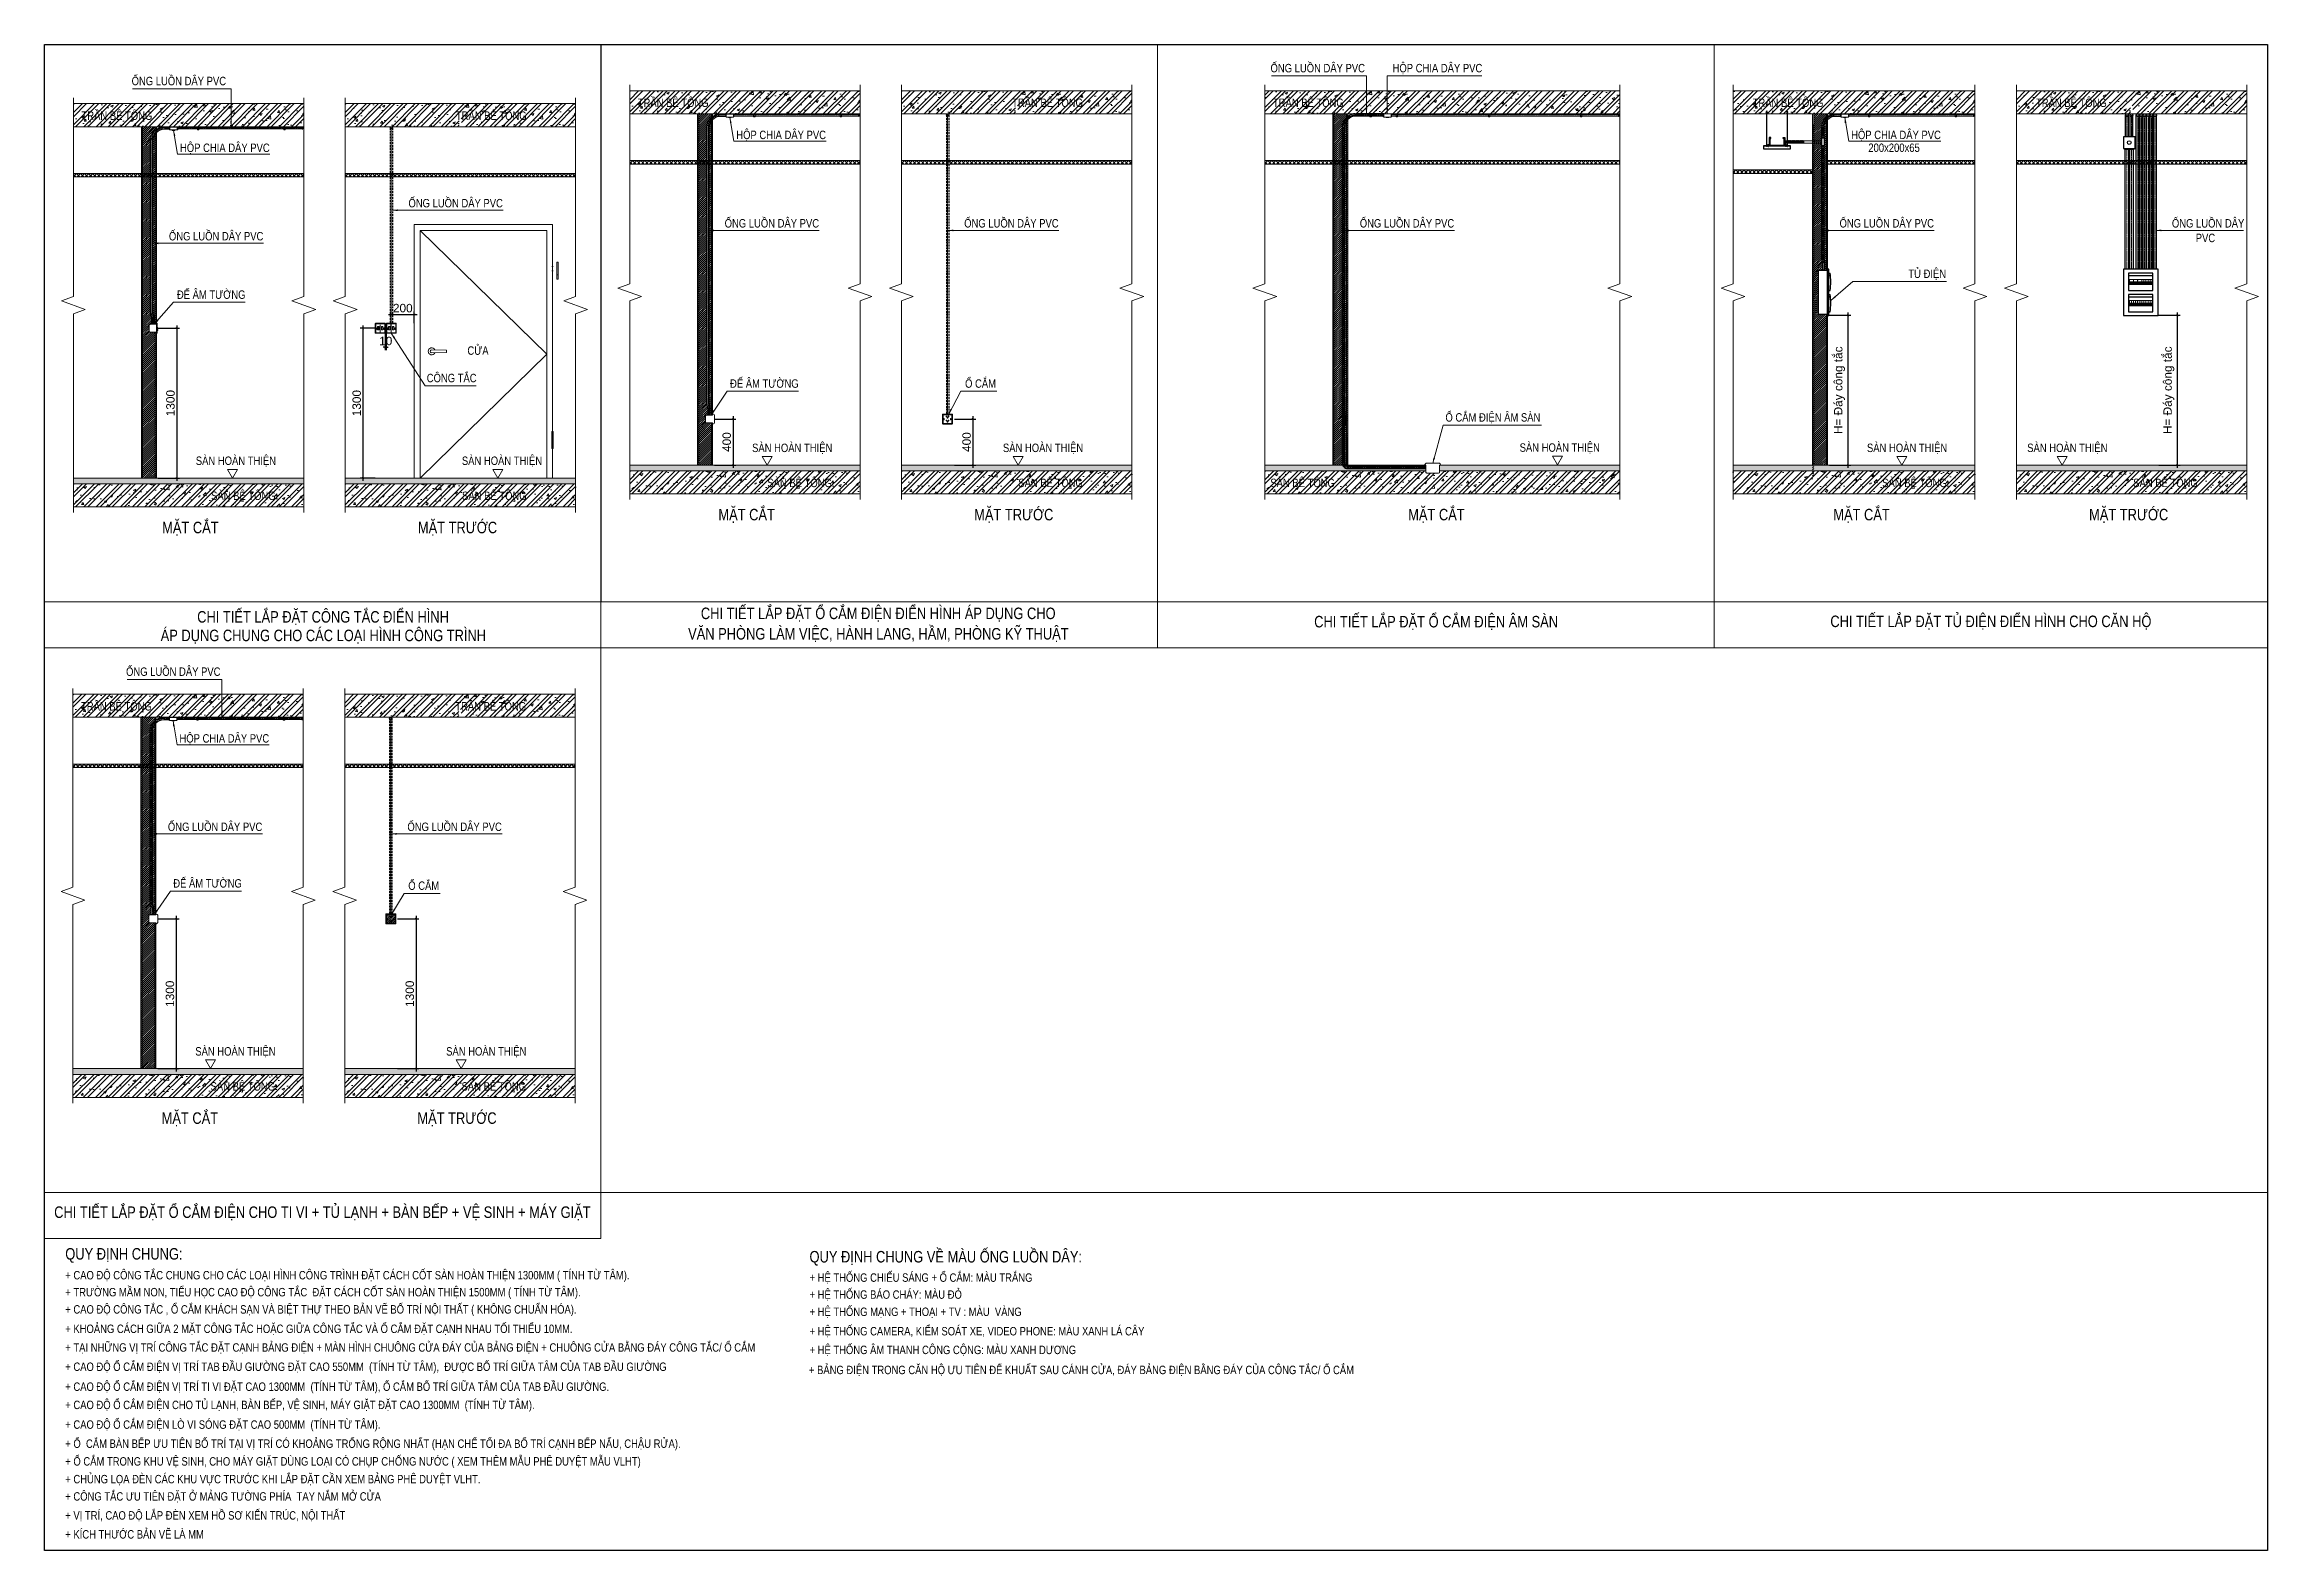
# Model space of a CAD drawing. Header units: millimetres. Extents: x -343543 to 400519, y -115663 to 104219.
# Drawn here: x 83793 to 141691, y -57978 to -18752 of the extents above; entities that cross this region are included whole.
import ezdxf
from ezdxf.enums import TextEntityAlignment as Align

# ---------------------------------------------------------------- set-up
doc = ezdxf.new("R2010")
doc.units = ezdxf.units.MM
for name, pattern in [('CENTER', [50.8, 31.75, -6.35, 6.35, -6.35]), ('DASHED', [3, 2, -1]), ('HIDDEN', [0.375, 0.25, -0.125])]:
    doc.linetypes.add(name, pattern=pattern)
doc.layers.get('0').update_dxf_attribs({"color": 231, "lineweight": 0})
doc.layers.get('DefPoints').update_dxf_attribs({"color": 191})
for name, color, linetype in [('CDC-E-Equip', 2, 'Continuous'), ('CHI TIET LAP DAT DIEN DIEN HINH$0$E-TEXT', 3, 'Continuous'), ('DETAIL-D', 4, 'Continuous'), ('E-DETAIL', 4, 'Continuous'), ('E-DETAIL-D', 4, 'Continuous'), ('E-Line', 1, 'Continuous'), ('E-VTK.DETAIL', 4, 'Continuous'), ('E-VTK.Line', 1, 'Continuous'), ('E-VTK.NOTE', 8, 'Continuous')]:
    doc.layers.add(name, color=color, linetype=linetype)
for name, color, linetype, lineweight in [('hw_Text', 7, 'Continuous', 13), ('Symbol (ANSI)', 7, 'Continuous', 25), ('VTK.E-lighting', 2, 'Continuous', 9), ('VTK.E-Socket', 2, 'Continuous', 9), ('VTK.ELV-DIM', 7, 'Continuous', 9), ('VTK.ELV-TEXT', 3, 'Continuous', 9)]:
    doc.layers.add(name, color=color, linetype=linetype, lineweight=lineweight)
doc.styles.add('Arial', font='arial.ttf', dxfattribs={"width": 0.8})
doc.styles.add('ELV-TEXT', font='arial.ttf')
doc.styles.add('WD_IEC', font='', dxfattribs={"height": 4})
doc.styles.get('WD_IEC').set_extended_font_data('Dotum')
doc.dimstyles.new('MEP 1-100 SCALE', dxfattribs={"dimscale": 100, "dimtxt": 1.5, "dimasz": 0.5, "dimexe": 0.75, "dimexo": 0, "dimgap": 0.5, "dimtad": 1, "dimdec": 0, "dimlfac": 0.333333, "dimzin": 0, "dimdsep": 46, "dimtxsty": 'ELV-TEXT', "dimblk1": 'ARCHTICK', "dimblk2": 'ARCHTICK', "dimsah": 1, "dimcen": 0.09, "dimdle": 0.75, "dimclrt": 3, "dimadec": 0, "dimazin": 0, "dimtfac": 1, "dimtdec": 0, "dimtix": 1, "dimtofl": 0, "dimtmove": 2, "dimatfit": 3, "dimfxl": 1, "dimtolj": 1, "dimtzin": 0, "dimarcsym": 0})
doc.dimstyles.new('MEP 1-200', dxfattribs={"dimscale": 200, "dimtxt": 2, "dimasz": 0.75, "dimexe": 0.75, "dimexo": 0, "dimgap": 0.5, "dimtad": 1, "dimdec": 0, "dimzin": 0, "dimdsep": 46, "dimtxsty": 'ELV-TEXT', "dimblk": 'ARCHTICK', "dimcen": 0.09, "dimdle": 0.75, "dimclrt": 256, "dimadec": 0, "dimazin": 0, "dimtfac": 1, "dimtdec": 0, "dimtix": 1, "dimtmove": 1, "dimatfit": 3, "dimfxl": 1, "dimtolj": 1, "dimtzin": 0, "dimlwd": 9, "dimlwe": 5, "dimarcsym": 0})
pattern_1 = [(45, (-1384788.278, 4560331.036), (-26.5165043, 26.5165043), [])]
pattern_2 = [(50, (-2019764.6, 367810.17), (645.53416, -56.47692), [67.5, -742.5]), (355, (-2019764.6, 367810.2), (-124.8762, 676.97292), [54, -594]), (100.451444, (-2019710.8, 367805.46), (520.65796, 620.496), [57.36617, -631.0279]), (46.1842, (-2019764.6, 367990.2), (960.5172, -148.96735), [101.25, -1113.75]), (96.635635, (-2019684.55, 367977.75), (841.19575, 876.70674), [86.0493, -946.5424]), (351.184164, (-2019764.6, 367990.2), (841.19575, 876.70674), [81, -891]), (21, (-2019674.6, 367945.17), (537.21635, -362.357), [67.5, -742.5]), (326, (-2019674.6, 367945.2), (218.9838, 652.63504), [54, -594]), (71.451445, (-2019629.8, 367915), (756.20014, 290.27804), [57.36617, -631.0279]), (37.5, (-2019764.6, 367810.17), (10.94387, 299.604468), [0, -586.8, 0, -603, 0, -596.25]), (7.5, (-2019764.6, 367810.17), (236.762584, 354.97054), [0, -343.8, 0, -573.3, 0, -227.25]), (327.5, (-2019965.3, 367810.17), (480.440193, -20.299385), [0, -225, 0, -702, 0, -931.5]), (317.5, (-2020055.3, 367810.17), (524.86755, 90.09448), [0, -292.5, 0, -466.2, 0, -661.5])]
pattern_3 = [(45, (-1415817.11, 4560924.975), (-26.5165043, 26.5165043), [])]
pattern_4 = [(50, (-2019778.04, 352428.1), (645.53416, -56.47692), [67.5, -742.5]), (355, (-2019778.04, 352428.1), (-124.8762, 676.97292), [54, -594]), (100.451444, (-2019724.25, 352423.4), (520.65796, 620.496), [57.36617, -631.0279]), (46.1842, (-2019778.04, 352608.1), (960.5172, -148.96735), [101.25, -1113.75]), (96.635635, (-2019698, 352595.7), (841.19575, 876.70674), [86.0493, -946.5424]), (351.184164, (-2019778, 352608.1), (841.19575, 876.70674), [81, -891]), (21, (-2019688.04, 352563.1), (537.21635, -362.357), [67.5, -742.5]), (326, (-2019688.04, 352563.1), (218.9838, 652.63504), [54, -594]), (71.451445, (-2019643.3, 352532.9), (756.20014, 290.27804), [57.36617, -631.0279]), (37.5, (-2019778.04, 352428.12), (10.94387, 299.604468), [0, -586.8, 0, -603, 0, -596.25]), (7.5, (-2019778.04, 352428.12), (236.762584, 354.97054), [0, -343.8, 0, -573.3, 0, -227.25]), (327.5, (-2019978.74, 352428.12), (480.440193, -20.299385), [0, -225, 0, -702, 0, -931.5]), (317.5, (-2020068.74, 352428.1), (524.86755, 90.09448), [0, -292.5, 0, -466.2, 0, -661.5])]
pattern_5 = [(45, (-1415830.56, 4544612.93), (-26.5165043, 26.5165043), [])]
pattern_6 = [(50, (-2005277.16, 368146.23), (645.53416, -56.47692), [67.5, -742.5]), (355, (-2005277.16, 368146.2), (-124.8762, 676.97292), [54, -594]), (100.451444, (-2005223.37, 368141.5), (520.65796, 620.496), [57.36617, -631.0279]), (46.1842, (-2005277.2, 368326.2), (960.5172, -148.96735), [101.25, -1113.75]), (96.635635, (-2005197.1, 368313.8), (841.19575, 876.70674), [86.0493, -946.5424]), (351.184164, (-2005277.2, 368326.2), (841.19575, 876.70674), [81, -891]), (21, (-2005187.16, 368281.23), (537.21635, -362.357), [67.5, -742.5]), (326, (-2005187.16, 368281.2), (218.9838, 652.63504), [54, -594]), (71.451445, (-2005142.4, 368251), (756.20014, 290.27804), [57.36617, -631.0279]), (37.5, (-2005277.16, 368146.23), (10.94387, 299.604468), [0, -586.8, 0, -603, 0, -596.25]), (7.5, (-2005277.16, 368146.23), (236.762584, 354.97054), [0, -343.8, 0, -573.3, 0, -227.25]), (327.5, (-2005477.86, 368146.23), (480.440193, -20.299385), [0, -225, 0, -702, 0, -931.5]), (317.5, (-2005567.86, 368146.23), (524.86755, 90.09448), [0, -292.5, 0, -466.2, 0, -661.5])]
pattern_7 = [(45, (-1401329.677, 4560331.036), (-26.5165043, 26.5165043), [])]
pattern_8 = [(50, (-1976240.93, 368146.23), (645.53416, -56.47692), [67.5, -742.5]), (355, (-1976240.9, 368146.2), (-124.8762, 676.97292), [54, -594]), (100.451444, (-1976187.14, 368141.5), (520.65796, 620.496), [57.36617, -631.0279]), (46.1842, (-1976240.9, 368326.2), (960.5172, -148.96735), [101.25, -1113.75]), (96.635635, (-1976160.9, 368313.8), (841.19575, 876.70674), [86.0493, -946.5424]), (351.184164, (-1976240.9, 368326.2), (841.19575, 876.70674), [81, -891]), (21, (-1976150.93, 368281.23), (537.21635, -362.357), [67.5, -742.5]), (326, (-1976150.9, 368281.2), (218.9838, 652.63504), [54, -594]), (71.451445, (-1976106.16, 368251), (756.20014, 290.27804), [57.36617, -631.0279]), (37.5, (-1976240.93, 368146.23), (10.94387, 299.604468), [0, -586.8, 0, -603, 0, -596.25]), (7.5, (-1976240.93, 368146.23), (236.762584, 354.97054), [0, -343.8, 0, -573.3, 0, -227.25]), (327.5, (-1976441.63, 368146.23), (480.440193, -20.299385), [0, -225, 0, -702, 0, -931.5]), (317.5, (-1976531.63, 368146.23), (524.86755, 90.09448), [0, -292.5, 0, -466.2, 0, -661.5])]
pattern_9 = [(45, (-1372293.446, 4560043.036), (-26.5165043, 26.5165043), [])]

msp = doc.modelspace()

# ---------------------------------------------------------------- texts
at = {"layer": 'CHI TIET LAP DAT DIEN DIEN HINH$0$E-TEXT', "extrusion": (-1.01787e-07, -3.84319e-10, 1), "style": 'Arial', "width": 0.8}
for s, p in [('CHI TIẾT LẮP ĐẶT CÔNG TẮC ĐIỂN HÌNH ', (91095.6, -33660, -0.1)), ('CHI TIẾT LẮP ĐẶT Ổ CẮM ĐIỆN ĐIỂN HÌNH ÁP DỤNG CHO  ', (105601.2, -33569.1, -0.1)), ('CHI TIẾT LẮP ĐẶT Ổ CẮM ĐIỆN ÂM SÀN', (120037.6, -33785.2, -0.1)), ('ÁP DỤNG CHUNG CHO CÁC LOẠI HÌNH CÔNG TRÌNH', (91057.4, -34143.2, -0.1)), ('VĂN PHÒNG LÀM VIỆC, HÀNH LANG, HẦM, PHÒNG KỸ THUẬT', (105511.5, -34100.7, -0.1))]:
    msp.add_text(s, height=300, dxfattribs=at).set_placement(p, align=Align.MIDDLE_CENTER)
at = {"layer": 'CHI TIET LAP DAT DIEN DIEN HINH$0$E-TEXT', "extrusion": (1.01787e-07, -3.84319e-10, 1), "style": 'Arial', "width": 0.8}
for s, p in [('CHI TIẾT LẮP ĐẶT TỦ ĐIỆN ĐIỂN HÌNH CHO CĂN HỘ', (134486.1, -33777.2, 0.1)), ('CHI TIẾT LẮP ĐẶT Ổ CẮM ĐIỆN CHO TI VI + TỦ LẠNH + BÀN BẾP + VỆ SINH + MÁY GIẶT ', (91078.7, -49165.1, 0.1))]:
    msp.add_text(s, height=300, dxfattribs=at).set_placement(p, align=Align.MIDDLE_CENTER)
at = {"layer": 'VTK.ELV-TEXT', "extrusion": (1.01787e-07, -3.84319e-10, 1), "style": 'Arial', "width": 0.8}
for p in [(88522.8, -19814.7, 0), (118184.2, -19478.7, 0), (88377.6, -35196.8, 0)]:
    msp.add_text('ỐNG LUỒN DÂY PVC', height=220, dxfattribs=at).set_placement(p, align=Align.RIGHT)
at = {"layer": 'VTK.ELV-TEXT', "extrusion": (-1.01787e-07, -3.84319e-10, 1), "style": 'Arial', "width": 0.8}
msp.add_text('HỘP CHIA DÂY PVC', height=220, dxfattribs=at).set_placement((121240, -19478.7, 0), align=Align.RIGHT)
at = {"layer": 'VTK.ELV-TEXT', "extrusion": (1.01787e-07, -3.84319e-10, 1), "style": 'Arial', "width": 0.8}
for s, p in [('TRẦN BÊ TÔNG', (99245.7, -20381.3, 0)), ('TRẦN BÊ TÔNG', (108995, -20381.3, 0)), ('TRẦN BÊ TÔNG', (115787.1, -20381.3, 0)), ('TRẦN BÊ TÔNG', (128282, -20381.3, 0)), ('TRẦN BÊ TÔNG', (135660.5, -20381.3, 0)), ('TRẦN BÊ TÔNG', (84758.3, -20717.4, 0)), ('TRẦN BÊ TÔNG', (94507.6, -20717.4, 0)), ('HỘP CHIA DÂY PVC', (87323.7, -21553.4, 0)), ('HỘP CHIA DÂY PVC', (101811.2, -21217.4, 0)), ('HỘP CHIA DÂY PVC', (130847.4, -21217.4, 0)), ('200x200x65', (131294.3, -21552.3, 0)), ('ỐNG LUỒN DÂY PVC', (93273.2, -22995.6, 0)), ('ỐNG LUỒN DÂY PVC', (87035.2, -23856, 0)), ('ỐNG LUỒN DÂY PVC', (101508.7, -23519.9, 0)), ('ỐNG LUỒN DÂY PVC', (107746.7, -23519.9, 0)), ('ỐNG LUỒN DÂY PVC', (118050.1, -23519.9, 0)), ('ỐNG LUỒN DÂY PVC', (130544.9, -23519.9, 0)), ('ỐNG LUỒN DÂY', (139200.9, -23519.9, 0)), ('PVC', (139821.6, -23900.8, 0)), ('TỦ ĐIỆN', (132335.9, -24834.1, 0)), ('ĐẾ ÂM TƯỜNG', (87242.3, -25377.8, 0)), ('CỬA', (94808.7, -26834.8, 0)), ('CÔNG TẮC', (93750.1, -27549.7, 0)), ('ĐẾ ÂM TƯỜNG', (101648.7, -27693.5, 0)), ('Ổ CẮM', (107769.5, -27693.5, 0)), ('Ổ CẮM ĐIỆN ÂM SÀN', (120280.5, -28575.3, 0)), ('SÀN HOÀN THIỆN', (87735.2, -29704.2, 0)), ('SÀN HOÀN THIỆN', (94664.8, -29704.2, 0)), ('SÀN HOÀN THIỆN', (102222.6, -29368.1, 0)), ('SÀN HOÀN THIỆN', (108755.9, -29368.1, 0)), ('SÀN HOÀN THIỆN', (122213.3, -29360.5, 0)), ('SÀN HOÀN THIỆN', (131258.9, -29368.1, 0)), ('SÀN HOÀN THIỆN', (135432.1, -29368.1, 0)), ('SÀN BÊ TÔNG', (102620.4, -30281.3, 0)), ('SÀN BÊ TÔNG', (109157, -30281.3, 0)), ('SÀN BÊ TÔNG', (115720.4, -30281.3, 0)), ('SÀN BÊ TÔNG', (131656.7, -30281.3, 0)), ('SÀN BÊ TÔNG', (138193.2, -30281.3, 0)), ('SÀN BÊ TÔNG', (88133, -30617.4, 0)), ('SÀN BÊ TÔNG', (94669.5, -30617.4, 0)), ('TRẦN BÊ TÔNG', (84744.9, -36099.4, 0)), ('TRẦN BÊ TÔNG', (94494.1, -36099.4, 0)), ('HỘP CHIA DÂY PVC', (87310.3, -36935.5, 0)), ('ỐNG LUỒN DÂY PVC', (87007.8, -39238, 0)), ('ỐNG LUỒN DÂY PVC', (93245.8, -39238, 0)), ('ĐẾ ÂM TƯỜNG', (87147.8, -40711.6, 0)), ('Ổ CẮM', (93268.6, -40770.8, 0)), ('SÀN HOÀN THIỆN', (87721.8, -45086.2, 0)), ('SÀN HOÀN THIỆN', (94255, -45086.2, 0)), ('SÀN BÊ TÔNG', (88119.6, -45999.4, 0)), ('SÀN BÊ TÔNG', (94656.1, -45999.4, 0)), ('+ CÔNG TẮC ƯU TIÊN ĐẶT Ở MẢNG TƯỜNG PHÍA  TAY NẮM MỞ CỬA', (84335.4, -56678.5, 0))]:
    msp.add_text(s, height=220, dxfattribs=at).set_placement(p)
for s, p in [('MẶT CẮT', (87593.5, -31332.9, 0)), ('MẶT TRƯỚC', (94550.7, -31332.9, 0)), ('MẶT CẮT', (102080.9, -30996.8, 0)), ('MẶT TRƯỚC', (109038.1, -30996.8, 0)), ('MẶT CẮT', (120045.5, -30996.8, 0)), ('MẶT CẮT', (131117.1, -30996.8, 0)), ('MẶT TRƯỚC', (138074.4, -30996.8, 0)), ('MẶT CẮT', (87580, -46714.9, 0)), ('MẶT TRƯỚC', (94537.3, -46714.9, 0))]:
    msp.add_text(s, height=300, dxfattribs=at).set_placement(p, align=Align.MIDDLE_CENTER)
at = {"layer": 'VTK.ELV-TEXT', "style": 'Arial', "width": 0.8}
for s, height, p in [('QUY ĐỊNH CHUNG:', 300, (84335.4, -50400.4)), ('QUY ĐỊNH CHUNG VỀ MÀU ỐNG LUỒN DÂY:', 300, (103718.6, -50475.5)), ('+ CAO ĐỘ CÔNG TẮC CHUNG CHO CÁC LOẠI HÌNH CÔNG TRÌNH ĐẶT CÁCH CỐT SÀN HOÀN THIỆN 1300MM ( TÍNH TỪ TÂM).', 220, (84335.4, -50916.1)), ('+ HỆ THỐNG CHIẾU SÁNG + Ổ CẮM: MÀU TRẮNG', 220, (103718.6, -50978.4)), ('+ TRƯỜNG MẦM NON, TIỂU HỌC CAO ĐỘ CÔNG TẮC  ĐẶT CÁCH CỐT SÀN HOÀN THIỆN 1500MM ( TÍNH TỪ TÂM).', 220, (84335.4, -51358.3)), ('+ CAO ĐỘ CÔNG TẮC , Ổ CẮM KHÁCH SẠN VÀ BIỆT THỰ THEO BẢN VẼ BỐ TRÍ NỘI THẤT ( KHÔNG CHUẨN HÓA). ', 220, (84335.4, -51806.8)), ('+ HỆ THỐNG BÁO CHÁY: MÀU ĐỎ ', 220, (103718.6, -51420.5)), ('+ KHOẢNG CÁCH GIỮA 2 MẶT CÔNG TẮC HOẶC GIỮA CÔNG TẮC VÀ Ổ CẮM ĐẶT CẠNH NHAU TỐI THIỂU 10MM.', 220, (84335.4, -52312.6)), ('+ HỆ THỐNG MẠNG + THOẠI + TV : MÀU  VÀNG', 220, (103718.6, -51869.1)), ('+ HỆ THỐNG CAMERA, KIỂM SOÁT XE, VIDEO PHONE: MÀU XANH LÁ CÂY', 220, (103718.6, -52374.9)), ('+ TẠI NHỮNG VỊ TRÍ CÔNG TẮC ĐẶT CẠNH BẢNG ĐIỆN + MÀN HÌNH CHUÔNG CỬA ĐÁY CỦA BẢNG ĐIỆN + CHUÔNG CỬA BẰNG ĐÁY CÔNG TẮC/ Ổ CẮM', 220, (84335.4, -52799.1)), ('+ HỆ THỐNG ÂM THANH CÔNG CỘNG: MÀU XANH DƯƠNG', 220, (103718.6, -52861.4)), ('+ CAO ĐỘ Ổ CẮM ĐIỆN VỊ TRÍ TAB ĐẦU GIƯỜNG ĐẶT CAO 550MM  (TÍNH TỪ TÂM),  ĐƯỢC BỐ TRÍ GIỮA TÂM CỦA TAB ĐẦU GIƯỜNG', 220, (84335.4, -53300.5)), ('+ BẢNG ĐIỆN TRONG CĂN HỘ ƯU TIÊN ĐỂ KHUẤT SAU CÁNH CỬA, ĐÁY BẢNG ĐIỆN BẰNG ĐÁY CỦA CÔNG TẮC/ Ổ CẮM', 220, (103703.5, -53383.6)), ('+ CAO ĐỘ Ổ CẮM ĐIỆN VỊ TRÍ TI VI ĐẶT CAO 1300MM  (TÍNH TỪ TÂM), Ổ CẮM BỐ TRÍ GIỮA TÂM CỦA TAB ĐẦU GIƯỜNG.', 220, (84335.4, -53819.9)), ('+ CAO ĐỘ Ổ CẮM ĐIỆN CHO TỦ LẠNH, BÀN BẾP, VỆ SINH, MÁY GIẶT ĐẶT CAO 1300MM  (TÍNH TỪ TÂM). ', 220, (84335.4, -54294.2)), ('+ CAO ĐỘ Ổ CẮM ĐIỆN LÒ VI SÓNG ĐẶT CAO 500MM  (TÍNH TỪ TÂM). ', 220, (84335.4, -54806.8)), ('+ Ổ  CẮM BÀN BẾP ƯU TIÊN BỐ TRÍ TẠI VỊ TRÍ CÓ KHOẢNG TRỐNG RỘNG NHẤT (HẠN CHẾ TỐI ĐA BỐ TRÍ CẠNH BẾP NẤU, CHẬU RỬA).', 220, (84335.4, -55303.4)), ('+ Ổ CẮM TRONG KHU VỆ SINH, CHO MÁY GIẶT DÙNG LOẠI CÓ CHỤP CHỐNG NƯỚC ( XEM THÊM MẪU PHÊ DUYỆT MẪU VLHT)', 220, (84335.4, -55765.6)), ('+ CHỦNG LỌA ĐÈN CÁC KHU VỰC TRƯỚC KHI LẮP ĐẶT CẦN XEM BẢNG PHÊ DUYỆT VLHT. ', 220, (84335.4, -56227.8)), ('+ VỊ TRÍ, CAO ĐỘ LẮP ĐÈN XEM HỒ SƠ KIẾN TRÚC, NỘI THẤT', 220, (84335.4, -57172)), ('+ KÍCH THƯỚC BẢN VẼ LÀ MM', 220, (84335.4, -57665.4))]:
    msp.add_text(s, height=height, dxfattribs=at).set_placement(p)

# ---------------------------------------------------------------- blocks, each defined once
blk = doc.blocks.new('KEP')
at = {"layer": 'DETAIL-D', "lineweight": 0}
blk.add_lwpolyline([(0, -125), (50, -125), (50, 125), (0, 125)], close=True, dxfattribs=at)
blk.add_lwpolyline([(50, -75), (325, -75), (325, 75), (50, 75)], dxfattribs=at)
blk = doc.blocks.new('_ArchTick')
at = {"color": 0, "linetype": 'ByBlock', "const_width": 0.15}
blk.add_lwpolyline([(-0.5, -0.5), (0.5, 0.5)], dxfattribs=at)
blk = doc.blocks.new('$oo')
at = {"layer": 'CDC-E-Equip', "color": 2, "linetype": 'Continuous', "ltscale": 10}
blk.add_lwpolyline([(0, 0.5, -0.540644), (0.13, 0.3), (-0.13, -0.3, 1.527884), (0.13, -0.3), (0, 0)], format="xyb", dxfattribs=at)
blk = doc.blocks.new('*D3441')
at = {"layer": 'DefPoints', "color": 0, "transparency": 16777216}
for p in [(86759, -26143), (86759, -30044), (87238, -30044)]:
    blk.add_point(p, dxfattribs=at)
at = {"layer": 'VTK.ELV-DIM', "color": 0, "lineweight": -2, "transparency": 16777216}
for p, q in [((86759, -26143), (87313, -26143)), ((87238, -26068), (87238, -30119)), ((86759, -30044), (87313, -30044))]:
    blk.add_line(p, q, dxfattribs=at)
at = {"layer": 'VTK.ELV-DIM', "color": 0, "lineweight": -2, "transparency": 16777216, "xscale": 50, "yscale": 50, "zscale": 50}
for p, rotation in [((87238, -26143), 90), ((87238, -30044), 270)]:
    blk.add_blockref('_ArchTick', p, dxfattribs=dict(at, rotation=rotation))
at = {"layer": 'VTK.ELV-DIM', "color": 3, "transparency": 16777216, "insert": (87076, -28093), "char_height": 220, "attachment_point": 5, "rotation": 90, "style": 'ELV-TEXT'}
blk.add_mtext('\\A1;1300', dxfattribs=at)
blk = doc.blocks.new('*D3442')
at = {"layer": 'DefPoints', "color": 0, "transparency": 16777216}
for p in [(92409, -26144), (92088, -30044), (92409, -30044)]:
    blk.add_point(p, dxfattribs=at)
at = {"layer": 'VTK.ELV-DIM', "color": 0, "lineweight": -2, "transparency": 16777216}
for p, q in [((92409, -26144), (92013, -26144)), ((92088, -26069), (92088, -30119)), ((92409, -30044), (92013, -30044))]:
    blk.add_line(p, q, dxfattribs=at)
at = {"layer": 'VTK.ELV-DIM', "color": 0, "lineweight": -2, "transparency": 16777216, "xscale": 50, "yscale": 50, "zscale": 50}
for p, rotation in [((92088, -26144), 90), ((92088, -30044), 270)]:
    blk.add_blockref('_ArchTick', p, dxfattribs=dict(at, rotation=rotation))
at = {"layer": 'VTK.ELV-DIM', "color": 3, "transparency": 16777216, "insert": (91926, -28094), "char_height": 220, "attachment_point": 5, "rotation": 90, "style": 'ELV-TEXT'}
blk.add_mtext('\\A1;1300', dxfattribs=at)
blk = doc.blocks.new('CT')
at = {"color": 8}
for p, q in [((-22, 22), (-11, 22)), ((0, -36), (0, 36)), ((11, 22), (22, 22))]:
    blk.add_line(p, q, dxfattribs=at)
at = {"color": 0}
blk.add_lwpolyline([(-39, 50), (39, 50, -0.414214), (43, 46), (43, -33, -0.414214), (39, -36), (-39, -36, -0.414214), (-43, -33), (-43, 46, -0.414214)], format="xyb", close=True, dxfattribs=at)
at = {"color": 8}
for points in [[(-39, 46), (39, 46), (39, -33), (-39, -33)], [(-18, 20), (-18, 20), (-14, 20), (-14, 20)], [(-18, 19), (-18, 20), (-14, 20), (-14, 19)], [(14, 20), (14, 20), (18, 20), (18, 20)], [(14, 19), (14, 20), (18, 20), (18, 19)]]:
    blk.add_lwpolyline(points, close=True, dxfattribs=at)
for points in [[(-35, -2), (-35, 9, -0.414214), (-34, 11), (-33, 11, -0.414214), (-31, 9), (-31, -2, -0.414214), (-33, -4), (-34, -4, -0.414214)], [(35, -2), (35, 9, 0.414214), (34, 11), (33, 11, 0.414214), (31, 9), (31, -2, 0.414214), (33, -4), (34, -4, 0.414214)]]:
    blk.add_lwpolyline(points, format="xyb", close=True, dxfattribs=at)
at = {"color": 0}
for points in [[(-23, 23), (-23, -8), (-10, -8), (-10, 23)], [(23, 23), (23, -8), (10, -8), (10, 23)]]:
    blk.add_lwpolyline(points, close=True, dxfattribs=at)
at = {"color": 8}
for points in [[(-22, 22), (-22, -7), (-11, -7), (-11, 22)], [(11, 22), (11, -7), (22, -7), (22, 22)]]:
    blk.add_lwpolyline(points, dxfattribs=at)
blk = doc.blocks.new('*D3456')
at = {"layer": 'DefPoints', "color": 0, "transparency": 16777216}
for p in [(92667, -26144), (92697, -26144), (92697, -26639)]:
    blk.add_point(p, dxfattribs=at)
at = {"layer": 'VTK.ELV-DIM', "color": 0, "lineweight": -2, "transparency": 16777216}
for p, q in [((92667, -26144), (92667, -26714)), ((92697, -26144), (92697, -26714)), ((92667, -26639), (92617, -26639)), ((92697, -26639), (92747, -26639))]:
    blk.add_line(p, q, dxfattribs=at)
at = {"layer": 'VTK.ELV-DIM', "color": 0, "lineweight": -2, "transparency": 16777216, "xscale": 50, "yscale": 50, "zscale": 50}
blk.add_blockref('_ArchTick', (92667, -26639), dxfattribs=at)
at = {"layer": 'VTK.ELV-DIM', "color": 0, "lineweight": -2, "transparency": 16777216, "xscale": 50, "yscale": 50, "zscale": 50, "rotation": 180}
blk.add_blockref('_ArchTick', (92697, -26639), dxfattribs=at)
at = {"layer": 'VTK.ELV-DIM', "color": 3, "transparency": 16777216, "insert": (92682, -26476), "char_height": 220, "attachment_point": 5, "style": 'ELV-TEXT'}
blk.add_mtext('\\A1;10', dxfattribs=at)
blk = doc.blocks.new('*D3457')
at = {"layer": 'DefPoints', "color": 0, "transparency": 16777216}
for p in [(93426, -25783), (93426, -26015), (92826, -26144)]:
    blk.add_point(p, dxfattribs=at)
at = {"layer": 'VTK.ELV-DIM', "color": 0, "lineweight": -2, "transparency": 16777216}
for p, q in [((92751, -25783), (93501, -25783)), ((92826, -26144), (92826, -25708)), ((93426, -26015), (93426, -25708))]:
    blk.add_line(p, q, dxfattribs=at)
at = {"layer": 'VTK.ELV-DIM', "color": 0, "lineweight": -2, "transparency": 16777216, "xscale": 50, "yscale": 50, "zscale": 50, "rotation": 180}
blk.add_blockref('_ArchTick', (92826, -25783), dxfattribs=at)
at = {"layer": 'VTK.ELV-DIM', "color": 0, "lineweight": -2, "transparency": 16777216, "xscale": 50, "yscale": 50, "zscale": 50}
blk.add_blockref('_ArchTick', (93426, -25783), dxfattribs=at)
at = {"layer": 'VTK.ELV-DIM', "color": 3, "transparency": 16777216, "insert": (93126, -25620), "char_height": 220, "attachment_point": 5, "style": 'ELV-TEXT'}
blk.add_mtext('\\A1;200', dxfattribs=at)
blk = doc.blocks.new('*D3437')
at = {"layer": 'DefPoints', "color": 0, "transparency": 16777216}
for p in [(86746, -41526), (86746, -45426), (87225, -45426)]:
    blk.add_point(p, dxfattribs=at)
at = {"layer": 'VTK.ELV-DIM', "color": 0, "lineweight": -2, "transparency": 16777216}
for p, q in [((86746, -41526), (87300, -41526)), ((87225, -41451), (87225, -45501)), ((86746, -45426), (87300, -45426))]:
    blk.add_line(p, q, dxfattribs=at)
at = {"layer": 'VTK.ELV-DIM', "color": 0, "lineweight": -2, "transparency": 16777216, "xscale": 50, "yscale": 50, "zscale": 50}
for p, rotation in [((87225, -41526), 90), ((87225, -45426), 270)]:
    blk.add_blockref('_ArchTick', p, dxfattribs=dict(at, rotation=rotation))
at = {"layer": 'VTK.ELV-DIM', "color": 3, "transparency": 16777216, "insert": (87062, -43476), "char_height": 220, "attachment_point": 5, "rotation": 90, "style": 'ELV-TEXT'}
blk.add_mtext('\\A1;1300', dxfattribs=at)
blk = doc.blocks.new('*D3438')
at = {"layer": 'DefPoints', "color": 0, "transparency": 16777216}
for p in [(92992, -41526), (92992, -45426), (93471, -45426)]:
    blk.add_point(p, dxfattribs=at)
at = {"layer": 'VTK.ELV-DIM', "color": 0, "lineweight": -2, "transparency": 16777216}
for p, q in [((92992, -41526), (93546, -41526)), ((93471, -41451), (93471, -45501)), ((92992, -45426), (93546, -45426))]:
    blk.add_line(p, q, dxfattribs=at)
at = {"layer": 'VTK.ELV-DIM', "color": 0, "lineweight": -2, "transparency": 16777216, "xscale": 50, "yscale": 50, "zscale": 50}
for p, rotation in [((93471, -41526), 90), ((93471, -45426), 270)]:
    blk.add_blockref('_ArchTick', p, dxfattribs=dict(at, rotation=rotation))
at = {"layer": 'VTK.ELV-DIM', "color": 3, "transparency": 16777216, "insert": (93309, -43476), "char_height": 220, "attachment_point": 5, "rotation": 90, "style": 'ELV-TEXT'}
blk.add_mtext('\\A1;1300', dxfattribs=at)
blk = doc.blocks.new('O CAM CHONG NUOC')
h = blk.add_hatch()
h.set_pattern_fill('ANSI31', color=251, scale=300)
h.set_pattern_definition([(45, (-593491.867, 1561129.245), (-26.5165043, 26.5165043), [])])
h.paths.add_polyline_path([(-129, -129), (-129, 129), (129, 129), (129, -129)])
at = {"color": 0}
blk.add_lwpolyline([(-114, 129), (114, 129, -0.414214), (129, 114), (129, -114, -0.414214), (114, -129), (-114, -129, -0.414214), (-129, -114), (-129, 114, -0.414214)], format="xyb", close=True, dxfattribs=at)
at = {"color": 8}
for points in [[(-129, -129), (-129, 129), (129, 129), (129, -129)], [(-114, 114), (114, 114), (114, -114), (-114, -114)]]:
    blk.add_lwpolyline(points, close=True, dxfattribs=at)
for points in [[(-93, -16), (-93, 11, -0.414214), (-89, 15), (-88, 15, -0.414214), (-83, 11), (-83, -16, -0.414214), (-88, -20), (-89, -20, -0.414214)], [(84, -16), (84, 11, 0.414214), (80, 15), (79, 15, 0.414214), (74, 11), (74, -16, 0.414214), (79, -20), (80, -20, 0.414214)]]:
    blk.add_lwpolyline(points, format="xyb", close=True, dxfattribs=at)
at = {"color": 0}
for points in [[(-27, 57), (-22, 57), (-22, 53), (-20, 53), (-20, 80), (-22, 80), (-22, 77), (-27, 77, 0.413078), (-37, 67, 0.417625), (-27, 57, -1017127.803305)], [(27, 57), (22, 57), (22, 53), (20, 53), (20, 80), (22, 80), (22, 77), (27, 77, -0.413078), (37, 67, -0.417625), (27, 57, 1017127.803305)], [(-27, -48), (-22, -48), (-22, -52), (-20, -52), (-20, -25), (-22, -25), (-22, -28), (-27, -28, 0.413078), (-37, -38, 0.417625), (-27, -48, -1017127.803305)], [(27, -48), (22, -48), (22, -52), (20, -52), (20, -25), (22, -25), (22, -28), (27, -28, -0.413078), (37, -38, -0.417625), (27, -48, 1017127.803305)]]:
    blk.add_lwpolyline(points, format="xyb", dxfattribs=at)
at = {"color": 8}
for points in [[(-10, 30), (-10, 23), (10, 23), (10, 30, 0.413078), (0, 40, 0.417625), (-10, 30, 0.992274)], [(-10, -76), (-10, -83), (10, -83), (10, -76, 0.413078), (0, -66, 0.417625), (-10, -76, 0.992274)]]:
    blk.add_lwpolyline(points, format="xyb", dxfattribs=at)
blk = doc.blocks.new('*D3439')
at = {"layer": 'DefPoints', "color": 0, "transparency": 16777216}
for p in [(101247, -28508), (101247, -29708), (101726, -29708)]:
    blk.add_point(p, dxfattribs=at)
at = {"layer": 'VTK.ELV-DIM', "color": 0, "lineweight": -2, "transparency": 16777216}
for p, q in [((101247, -28508), (101801, -28508)), ((101726, -28433), (101726, -29783)), ((101247, -29708), (101801, -29708))]:
    blk.add_line(p, q, dxfattribs=at)
at = {"layer": 'VTK.ELV-DIM', "color": 0, "lineweight": -2, "transparency": 16777216, "xscale": 50, "yscale": 50, "zscale": 50}
for p, rotation in [((101726, -28508), 90), ((101726, -29708), 270)]:
    blk.add_blockref('_ArchTick', p, dxfattribs=dict(at, rotation=rotation))
at = {"layer": 'VTK.ELV-DIM', "color": 3, "transparency": 16777216, "insert": (101563, -29108), "char_height": 220, "attachment_point": 5, "rotation": 90, "style": 'ELV-TEXT'}
blk.add_mtext('\\A1;400', dxfattribs=at)
blk = doc.blocks.new('*D3440')
at = {"layer": 'DefPoints', "color": 0, "transparency": 16777216}
for p in [(107493, -28508), (107493, -29708), (107972, -29708)]:
    blk.add_point(p, dxfattribs=at)
at = {"layer": 'VTK.ELV-DIM', "color": 0, "lineweight": -2, "transparency": 16777216}
for p, q in [((107493, -28508), (108047, -28508)), ((107972, -28433), (107972, -29783)), ((107493, -29708), (108047, -29708))]:
    blk.add_line(p, q, dxfattribs=at)
at = {"layer": 'VTK.ELV-DIM', "color": 0, "lineweight": -2, "transparency": 16777216, "xscale": 50, "yscale": 50, "zscale": 50}
for p, rotation in [((107972, -28508), 90), ((107972, -29708), 270)]:
    blk.add_blockref('_ArchTick', p, dxfattribs=dict(at, rotation=rotation))
at = {"layer": 'VTK.ELV-DIM', "color": 3, "transparency": 16777216, "insert": (107810, -29108), "char_height": 220, "attachment_point": 5, "rotation": 90, "style": 'ELV-TEXT'}
blk.add_mtext('\\A1;400', dxfattribs=at)
blk = doc.blocks.new('oc')
at = {"color": 0}
blk.add_lwpolyline([(-47, 52), (29, 52, -0.414214), (34, 47), (34, -29, -0.414214), (29, -34), (-47, -34, -0.414214), (-52, -29), (-52, 47, -0.414214)], format="xyb", close=True, dxfattribs=at)
at = {"color": 8}
blk.add_lwpolyline([(-47, 47), (29, 47), (29, -29), (-47, -29)], close=True, dxfattribs=at)
for points in [[(-40, 4), (-40, 13, -0.414214), (-38, 15), (-38, 15, -0.414214), (-37, 13), (-37, 4, -0.414214), (-38, 3), (-38, 3, -0.414214)], [(19, 4), (19, 13, 0.414214), (18, 15), (17, 15, 0.414214), (16, 13), (16, 4, 0.414214), (17, 3), (18, 3, 0.414214)]]:
    blk.add_lwpolyline(points, format="xyb", close=True, dxfattribs=at)
at = {"color": 0}
for points in [[(-18, 28), (-16, 28), (-16, 27), (-15, 27), (-15, 36), (-16, 36), (-16, 35), (-18, 35, 0.413078), (-21, 32, 0.417625), (-18, 28, -1017127.803305)], [(-18, -7), (-16, -7), (-16, -8), (-15, -8), (-15, 1), (-16, 1), (-16, 0), (-18, 0, 0.413078), (-21, -3, 0.417625), (-18, -7, -1017127.803305)], [(0, 28), (-1, 28), (-1, 27), (-2, 27), (-2, 36), (-1, 36), (-1, 35), (0, 35, -0.413078), (3, 32, -0.417625), (0, 28, 1017127.803305)], [(0, -7), (-1, -7), (-1, -8), (-2, -8), (-2, 1), (-1, 1), (-1, 0), (0, 0, -0.413078), (3, -3, -0.417625), (0, -7, 1017127.803305)]]:
    blk.add_lwpolyline(points, format="xyb", dxfattribs=at)
at = {"color": 8}
for points in [[(-12, 19), (-12, 17), (-6, 17), (-6, 19, 0.413078), (-9, 23, 0.417625), (-12, 19, 0.992274)], [(-12, -16), (-12, -18), (-6, -18), (-6, -16, 0.413078), (-9, -12, 0.417625), (-12, -16, 0.992274)]]:
    blk.add_lwpolyline(points, format="xyb", dxfattribs=at)
blk = doc.blocks.new('*D3430')
at = {"layer": 'DefPoints', "color": 0, "transparency": 16777216}
for p in [(130261, -25807), (130283, -29708), (130762, -29708)]:
    blk.add_point(p, dxfattribs=at)
at = {"layer": 'VTK.ELV-DIM', "color": 0, "lineweight": -2, "transparency": 16777216}
for p, q in [((130261, -25807), (130837, -25807)), ((130762, -25732), (130762, -29783)), ((130283, -29708), (130837, -29708))]:
    blk.add_line(p, q, dxfattribs=at)
at = {"layer": 'VTK.ELV-DIM', "color": 0, "lineweight": -2, "transparency": 16777216, "xscale": 50, "yscale": 50, "zscale": 50}
for p, rotation in [((130762, -25807), 90), ((130762, -29708), 270)]:
    blk.add_blockref('_ArchTick', p, dxfattribs=dict(at, rotation=rotation))
at = {"layer": 'VTK.ELV-DIM', "color": 3, "transparency": 16777216, "insert": (130542, -27758), "char_height": 220, "attachment_point": 5, "rotation": 90, "style": 'ELV-TEXT'}
blk.add_mtext('\\A1;H= Đáy công tắc', dxfattribs=at)
blk = doc.blocks.new('DAI OC')
at = {"color": 0, "linetype": 'Continuous', "lineweight": 0, "ltscale": 3000}
blk.add_lwpolyline([(10, 7), (9, 8), (-9, 8), (-10, 7), (-10, 1), (-9, 0), (9, 0), (10, 1)], close=True, dxfattribs=at)
at = {"color": 8, "linetype": 'Continuous', "lineweight": 0, "ltscale": 3000}
for points in [[(-10, 7, -0.2948), (-5, 7, -0.1474), (5, 7, -0.2948), (10, 7, -0.2948)], [(-10, 1, 0.2948), (-5, 1, 0.1474), (5, 1, 0.2948), (10, 1, 0.2948)]]:
    blk.add_lwpolyline(points, format="xyb", dxfattribs=at)
for points in [[(-5, 1), (-5, 7)], [(5, 1), (5, 7)]]:
    blk.add_lwpolyline(points, dxfattribs=at)
blk = doc.blocks.new('*U2858')
at = {"color": 0, "lineweight": 0}
for p, q in [((-4, 15), (-5, 14)), ((-5, 9), (-5, 14)), ((4, 15), (5, 14)), ((5, 14), (5, 9)), ((-5, -28), (-5, -33)), ((-4, -34), (-5, -33)), ((4, -34), (5, -33)), ((5, -33), (5, -28))]:
    blk.add_line(p, q, dxfattribs=at)
at = {"color": 0, "linetype": 'HIDDEN', "ltscale": 100}
for p, q in [((-5, 0), (-5, -18)), ((5, 0), (5, -18))]:
    blk.add_line(p, q, dxfattribs=at)
at = {"color": 0}
for p, q in [((-4, 15), (4, 15)), ((-4, -34), (4, -34))]:
    blk.add_line(p, q, dxfattribs=at)
at = {"color": 8, "linetype": 'CENTER', "lineweight": 0}
blk.add_line((0, -38), (0, 20), dxfattribs=at)
at = {"color": 0, "lineweight": 0}
for points in [[(11, 1), (11, 0), (-11, 0), (-11, 1)], [(11, -20), (11, -18), (-11, -18), (-11, -20)]]:
    blk.add_lwpolyline(points, close=True, dxfattribs=at)
at = {"color": 0}
blk.add_blockref('DAI OC', (0, 1), dxfattribs=at)
at = {"color": 0, "xscale": -1, "rotation": 180}
blk.add_blockref('DAI OC', (0, -20), dxfattribs=at)
blk = doc.blocks.new('VIT NO - BE TONG')
at = {"color": 0}
blk.add_lwpolyline([(702894, -134044, -0.065545), (702892, -134040, 0.301562), (702892, -134040), (702887, -134040), (702881, -134040), (702877, -134040, 0.301562), (702877, -134040, -0.065545), (702875, -134044), (702877, -134062), (702877, -134088), (702892, -134088), (702892, -134062)], format="xyb", close=True, dxfattribs=at)
for points in [[(702875, -134043), (702882, -134043)], [(702875, -134044), (702882, -134044)], [(702887, -134043), (702893, -134043)], [(702887, -134044), (702894, -134044)]]:
    blk.add_lwpolyline(points, dxfattribs=at)
at = {"color": 8, "linetype": 'HIDDEN', "ltscale": 10}
for points in [[(702878, -134063), (702880, -134062), (702889, -134062), (702890, -134063)], [(702878, -134063), (702890, -134063)], [(702878, -134088), (702878, -134063)], [(702881, -134040), (702879, -134062), (702880, -134062)], [(702879, -134088), (702879, -134063)], [(702887, -134040), (702885, -134062), (702884, -134062), (702881, -134040)], [(702889, -134062), (702890, -134062), (702888, -134040)], [(702889, -134088), (702889, -134063)], [(702890, -134088), (702890, -134063)]]:
    blk.add_lwpolyline(points, dxfattribs=at)
for points in [[(702878, -134063), (702878, -134062, -0.414214), (702879, -134062), (702880, -134062)], [(702889, -134062), (702890, -134062, -0.414214), (702890, -134062), (702890, -134063)]]:
    blk.add_lwpolyline(points, format="xyb", dxfattribs=at)
blk = doc.blocks.new('*U2860')
at = {"color": 8, "lineweight": 0}
for p, q in [((-216, 485), (-216, 62)), ((-215, 485), (-215, 479)), ((-210, 479), (-216, 479)), ((-210, 479), (-210, 485)), ((-210, 62), (-210, 485)), ((70, 479), (70, 485)), ((70, 62), (70, 485)), ((70, 479), (76, 479)), ((75, 485), (75, 479)), ((76, 485), (76, 62)), ((-216, 62), (-216, 56)), ((-216, 61), (-210, 61)), ((-216, 36), (-216, 39)), ((-215, 36), (-216, 36)), ((-215, 61), (-215, 56)), ((-210, 56), (-210, 62)), ((-210, 56), (-210, 61)), ((-210, 39), (-210, 36)), ((-210, 36), (-210, 36)), ((70, 56), (70, 62)), ((76, 61), (70, 61)), ((70, 56), (70, 61)), ((70, 39), (70, 36)), ((70, 36), (70, 36)), ((75, 61), (75, 56)), ((75, 36), (76, 36)), ((76, 62), (76, 56)), ((76, 36), (76, 39))]:
    blk.add_line(p, q, dxfattribs=at)
at = {"color": 8, "linetype": 'CENTER', "lineweight": 0}
for p, q in [((-213, 33), (-213, 540)), ((73, 33), (73, 540))]:
    blk.add_line(p, q, dxfattribs=at)
at = {"color": 8}
for p, q in [((-252, 45), (112, 45)), ((-210, 36), (-215, 36)), ((70, 36), (75, 36))]:
    blk.add_line(p, q, dxfattribs=at)
at = {"color": 8, "lineweight": 0}
for points in [[(-206, 490), (-219, 490), (-219, 489), (-206, 489)], [(66, 490), (79, 490), (79, 489), (66, 489)], [(-219, 51), (-219, 50), (-206, 50), (-206, 51)], [(-219, 44), (-219, 45), (-206, 45), (-206, 44)], [(79, 51), (79, 50), (66, 50), (66, 51)], [(79, 44), (79, 45), (66, 45), (66, 44)]]:
    blk.add_lwpolyline(points, close=True, dxfattribs=at)
at = {"color": 8}
for points in [[(-252, 50), (112, 50), (112, 0), (-252, 0)], [(-157, 149), (-157, 160), (-179, 160), (-179, 56), (-204, 56), (-204, 51), (-174, 51), (-174, 155), (-162, 155), (-162, 149)], [(17, 149), (17, 160), (39, 160), (39, 56), (64, 56), (64, 51), (34, 51), (34, 155), (22, 155), (22, 149)]]:
    blk.add_lwpolyline(points, close=True, dxfattribs=at)
at = {"color": 0}
blk.add_lwpolyline([(33, 154), (33, 51), (-173, 51), (-173, 154), (-163, 154), (-163, 149), (-166, 149), (-166, 151), (-170, 151), (-170, 54), (30, 54), (30, 151), (26, 151), (26, 149), (23, 149), (23, 154), (33, 154)], dxfattribs=at)
at = {"color": 8, "extrusion": (0, 0, -1), "xscale": 0.6, "yscale": 0.6, "zscale": -0.6}
for name, p in [('VIT NO - BE TONG', (-421518, 80943)), ('DAI OC', (212, 485)), ('DAI OC', (212, 51))]:
    blk.add_blockref(name, p, dxfattribs=at)
at = {"color": 8, "yscale": 0.6, "zscale": 0.6}
for name, p, xscale in [('VIT NO - BE TONG', (-421658, 80943), 0.6), ('DAI OC', (73, 485), 0.6), ('*U2858', (-192, 56), 0.6), ('*U2858', (52, 56), -0.6), ('DAI OC', (73, 51), 0.6)]:
    blk.add_blockref(name, p, dxfattribs=dict(at, xscale=xscale))
at = {"color": 8, "yscale": 0.6, "zscale": 0.6, "rotation": 180}
for p, xscale in [((-213, 44), 0.6), ((73, 44), -0.6)]:
    blk.add_blockref('DAI OC', p, dxfattribs=dict(at, xscale=xscale))
blk = doc.blocks.new('TU DIEN PHONG')
at = {"color": 0}
for points in [[(80, -200), (90, -200), (90, 200), (80, 200)], [(0, -190), (80, -190), (80, 190), (0, 190)]]:
    blk.add_lwpolyline(points, close=True, dxfattribs=at)
at = {"color": 8}
for points in [[(90, 165), (102, 165)], [(90, 15), (102, 15)], [(90, -20), (102, -20)], [(90, -170), (102, -170)]]:
    blk.add_lwpolyline(points, dxfattribs=at)
for points in [[(90, 147), (98, 147, 0.276984), (104, 151, 0.084302)], [(90, -38), (98, -38, 0.276984), (104, -34, 0.084302)]]:
    blk.add_lwpolyline(points, format="xyb", dxfattribs=at)
for centre in [(-284, 90), (-284, -95)]:
    blk.add_arc(centre, 393, 349.0213, 10.9787, dxfattribs=at)
blk = doc.blocks.new('*U2862')
at = {"linetype": 'ByBlock', "lineweight": 9}
h = blk.add_hatch(color=253, dxfattribs=at)
h.dxf.hatch_style = 1
h.paths.add_polyline_path([(34.5, -17), (34.5, -14), (1.5, -14), (1.5, -17)])
h = blk.add_hatch(color=254, dxfattribs=at)
h.dxf.hatch_style = 1
h.paths.add_polyline_path([(14.25, -14), (14.25, -10), (3.75, -10), (3.75, -14)])
h = blk.add_hatch(color=254, dxfattribs=at)
h.dxf.hatch_style = 1
h.paths.add_polyline_path([(32.25, -14), (32.25, -10), (21.75, -10), (21.75, -14)])
at = {"color": 0, "linetype": 'ByBlock', "lineweight": 18}
blk.add_lwpolyline([(0, -22.5), (36, -22.5), (36, 22.5), (0, 22.5)], close=True, dxfattribs=at)
at = {"color": 0, "linetype": 'ByBlock', "lineweight": 9}
for points in [[(14.5, -1), (14.5, 0), (3.5, 0), (3.5, -1), (3.5, 0), (2, 0), (2, -13.75), (3.5, -13.75), (3.5, -1), (14.5, -1), (14.5, -13.75), (16, -13.75), (16, 0), (14.5, 0)], [(32.5, -1), (32.5, 0), (21.5, 0), (21.5, -1), (21.5, 0), (20, 0), (20, -13.75), (21.5, -13.75), (21.5, -1), (32.5, -1), (32.5, -13.75), (34, -13.75), (34, 0), (32.5, 0)], [(1.5, -14), (34.5, -14), (34.5, -17), (1.5, -17)], [(3.75, -10), (14.25, -10), (14.25, -14), (3.75, -14)], [(21.75, -10), (32.25, -10), (32.25, -14), (21.75, -14)]]:
    blk.add_lwpolyline(points, close=True, dxfattribs=at)
at = {"layer": 'DefPoints', "color": 8, "style": 'WD_IEC', "width": 0.75}
blk.add_text('MCB Series:BKN; BKN-c; BKN-b', height=1, dxfattribs=at).set_placement((2, 1.5))
at = {"layer": 'hw_Text', "style": 'WD_IEC', "width": 0.5, "flags": 12}
blk.add_attdef('TYPE', (2, 9.5), '', height=4, dxfattribs=at)
at = {"layer": 'hw_Text', "color": 1, "style": 'WD_IEC', "width": 0.5, "flags": 12}
blk.add_attdef('RATE', (2, 3.5), '', height=4, dxfattribs=at)
blk = doc.blocks.new('*U2863')
at = {"linetype": 'ByBlock', "lineweight": 9}
h = blk.add_hatch(color=253, dxfattribs=at)
h.dxf.hatch_style = 1
h.paths.add_polyline_path([(16.5, -17), (16.5, -14), (1.5, -14), (1.5, -17)])
h = blk.add_hatch(color=254, dxfattribs=at)
h.dxf.hatch_style = 1
h.paths.add_polyline_path([(14.25, -14), (14.25, -10), (3.75, -10), (3.75, -14)])
at = {"color": 0, "linetype": 'ByBlock', "lineweight": 18}
blk.add_lwpolyline([(0, -22.5), (18, -22.5), (18, 22.5), (0, 22.5)], close=True, dxfattribs=at)
at = {"color": 0, "linetype": 'ByBlock', "lineweight": 9}
for points in [[(14.5, -1), (14.5, 0), (3.5, 0), (3.5, -1), (3.5, 0), (2, 0), (2, -13.75), (3.5, -13.75), (3.5, -1), (14.5, -1), (14.5, -13.75), (16, -13.75), (16, 0), (14.5, 0)], [(1.5, -14), (16.5, -14), (16.5, -17), (1.5, -17)], [(3.75, -10), (14.25, -10), (14.25, -14), (3.75, -14)]]:
    blk.add_lwpolyline(points, close=True, dxfattribs=at)
at = {"layer": 'DefPoints', "color": 2, "linetype": 'ByBlock', "lineweight": 9}
blk.add_line((20.5, -25), (20.5, -25), dxfattribs=at)
at = {"layer": 'DefPoints', "color": 8, "style": 'WD_IEC', "width": 0.75}
blk.add_text('MCB Series:BKN; BKN-c; BKN-b', height=1, dxfattribs=at).set_placement((2, 1.5))
at = {"layer": 'hw_Text', "style": 'WD_IEC', "width": 0.5, "flags": 12}
blk.add_attdef('TYPE', (2, 9.5), '', height=4, dxfattribs=at)
at = {"layer": 'hw_Text', "color": 1, "style": 'WD_IEC', "width": 0.5, "flags": 12}
blk.add_attdef('RATE', (2, 3.5), '', height=4, dxfattribs=at)
blk = doc.blocks.new('TU PHONG 1')
at = {"color": 8}
for p, q in [((-105, 347), (105, 347)), ((-105, 162), (105, 162))]:
    blk.add_line(p, q, dxfattribs=at)
at = {"color": 0}
blk.add_lwpolyline([(-150, 0), (150, 0), (150, 400), (-150, 400)], close=True, dxfattribs=at)
at = {"color": 8}
for points in [[(-105, 215), (105, 215), (105, 365), (-105, 365)], [(-105, 30), (105, 30), (105, 180), (-105, 180)]]:
    blk.add_lwpolyline(points, close=True, dxfattribs=at)
at = {"color": 8, "linetype": 'ByBlock', "lineweight": 9}
ref = blk.add_blockref('*U2862', (-99, 290), dxfattribs=at)
ref.add_attrib('TYPE', 'BKN', (-97, 300), dxfattribs={"layer": 'hw_Text', "height": 4, "style": 'WD_IEC', "width": 0.5, "flags": 12})
ref = blk.add_blockref('*U2862', (-63, 290), dxfattribs=at)
ref.add_attrib('TYPE', 'BKN', (-61, 300), dxfattribs={"layer": 'hw_Text', "height": 4, "style": 'WD_IEC', "width": 0.5, "flags": 12})
ref = blk.add_blockref('*U2862', (-27, 290), dxfattribs=at)
ref.add_attrib('TYPE', 'BKN', (-25, 300), dxfattribs={"layer": 'hw_Text', "height": 4, "style": 'WD_IEC', "width": 0.5, "flags": 12})
ref = blk.add_blockref('*U2863', (9, 290), dxfattribs=at)
ref.add_attrib('TYPE', 'BKN', (11, 300), dxfattribs={"layer": 'hw_Text', "height": 4, "style": 'WD_IEC', "width": 0.5, "flags": 12})
ref = blk.add_blockref('*U2863', (27, 290), dxfattribs=at)
ref.add_attrib('TYPE', 'BKN', (29, 300), dxfattribs={"layer": 'hw_Text', "height": 4, "style": 'WD_IEC', "width": 0.5, "flags": 12})
ref = blk.add_blockref('*U2863', (45, 290), dxfattribs=at)
ref.add_attrib('TYPE', 'BKN', (47, 300), dxfattribs={"layer": 'hw_Text', "height": 4, "style": 'WD_IEC', "width": 0.5, "flags": 12})
ref = blk.add_blockref('*U2863', (63, 290), dxfattribs=at)
ref.add_attrib('TYPE', 'BKN', (65, 300), dxfattribs={"layer": 'hw_Text', "height": 4, "style": 'WD_IEC', "width": 0.5, "flags": 12})
ref = blk.add_blockref('*U2863', (81, 290), dxfattribs=at)
ref.add_attrib('TYPE', 'BKN', (83, 300), dxfattribs={"layer": 'hw_Text', "height": 4, "style": 'WD_IEC', "width": 0.5, "flags": 12})
ref = blk.add_blockref('*U2863', (-99, 105), dxfattribs=at)
ref.add_attrib('TYPE', 'BKN', (-97, 115), dxfattribs={"layer": 'hw_Text', "height": 4, "style": 'WD_IEC', "width": 0.5, "flags": 12})
ref = blk.add_blockref('*U2863', (-81, 105), dxfattribs=at)
ref.add_attrib('TYPE', 'BKN', (-79, 115), dxfattribs={"layer": 'hw_Text', "height": 4, "style": 'WD_IEC', "width": 0.5, "flags": 12})
ref = blk.add_blockref('*U2863', (-63, 105), dxfattribs=at)
ref.add_attrib('TYPE', 'BKN', (-61, 115), dxfattribs={"layer": 'hw_Text', "height": 4, "style": 'WD_IEC', "width": 0.5, "flags": 12})
ref = blk.add_blockref('*U2863', (-45, 105), dxfattribs=at)
ref.add_attrib('TYPE', 'BKN', (-43, 115), dxfattribs={"layer": 'hw_Text', "height": 4, "style": 'WD_IEC', "width": 0.5, "flags": 12})
ref = blk.add_blockref('*U2863', (-27, 105), dxfattribs=at)
ref.add_attrib('TYPE', 'BKN', (-25, 115), dxfattribs={"layer": 'hw_Text', "height": 4, "style": 'WD_IEC', "width": 0.5, "flags": 12})
ref = blk.add_blockref('*U2863', (-9, 105), dxfattribs=at)
ref.add_attrib('TYPE', 'BKN', (-7, 115), dxfattribs={"layer": 'hw_Text', "height": 4, "style": 'WD_IEC', "width": 0.5, "flags": 12})
ref = blk.add_blockref('*U2863', (9, 105), dxfattribs=at)
ref.add_attrib('TYPE', 'BKN', (11, 115), dxfattribs={"layer": 'hw_Text', "height": 4, "style": 'WD_IEC', "width": 0.5, "flags": 12})
ref = blk.add_blockref('*U2863', (27, 105), dxfattribs=at)
ref.add_attrib('TYPE', 'BKN', (29, 115), dxfattribs={"layer": 'hw_Text', "height": 4, "style": 'WD_IEC', "width": 0.5, "flags": 12})
ref = blk.add_blockref('*U2863', (45, 105), dxfattribs=at)
ref.add_attrib('TYPE', 'BKN', (47, 115), dxfattribs={"layer": 'hw_Text', "height": 4, "style": 'WD_IEC', "width": 0.5, "flags": 12})
ref = blk.add_blockref('*U2863', (63, 105), dxfattribs=at)
ref.add_attrib('TYPE', 'BKN', (65, 115), dxfattribs={"layer": 'hw_Text', "height": 4, "style": 'WD_IEC', "width": 0.5, "flags": 12})
ref = blk.add_blockref('*U2863', (81, 105), dxfattribs=at)
ref.add_attrib('TYPE', 'BKN', (83, 115), dxfattribs={"layer": 'hw_Text', "height": 4, "style": 'WD_IEC', "width": 0.5, "flags": 12})
blk = doc.blocks.new('*D3431')
at = {"layer": 'DefPoints', "color": 0, "transparency": 16777216}
for p in [(138839, -25807), (138861, -29708), (139340, -29708)]:
    blk.add_point(p, dxfattribs=at)
at = {"layer": 'VTK.ELV-DIM', "color": 0, "lineweight": -2, "transparency": 16777216}
for p, q in [((138839, -25807), (139415, -25807)), ((139340, -25732), (139340, -29783)), ((138861, -29708), (139415, -29708))]:
    blk.add_line(p, q, dxfattribs=at)
at = {"layer": 'VTK.ELV-DIM', "color": 0, "lineweight": -2, "transparency": 16777216, "xscale": 50, "yscale": 50, "zscale": 50}
for p, rotation in [((139340, -25807), 90), ((139340, -29708), 270)]:
    blk.add_blockref('_ArchTick', p, dxfattribs=dict(at, rotation=rotation))
at = {"layer": 'VTK.ELV-DIM', "color": 3, "transparency": 16777216, "insert": (139120, -27758), "char_height": 220, "attachment_point": 5, "rotation": 90, "style": 'ELV-TEXT'}
blk.add_mtext('\\A1;H= Đáy công tắc', dxfattribs=at)

# ---------------------------------------------------------------- dimensions: what is measured, and where the dimension line sits
at = {"layer": 'VTK.ELV-DIM'}
for base, p1, p2, picture, middle in [((93425.7, -25782.5), (92825.7, -26143.9), (93425.7, -26014.9), '*D3457', (93125.7, -25620.2)), ((92696.7, -26638.7), (92666.7, -26143.9), (92696.7, -26143.9), '*D3456', (92681.7, -26476.3))]:
    dim = msp.add_linear_dim(base=base, p1=p1, p2=p2, dimstyle='MEP 1-100 SCALE', override={"dimtxt": 2.2}, dxfattribs=at)
    dim.commit()
    dim.dimension.update_dxf_attribs({"geometry": picture, "text_midpoint": middle})
for base, p1, p2, picture, middle in [((130761.8, -29707.9), (130261.4, -25807.4), (130282.8, -29707.9), '*D3430', (130542.3, -27757.6)), ((139339.8, -29707.9), (138839.4, -25807.4), (138860.8, -29707.9), '*D3431', (139120.3, -27757.6))]:
    dim = msp.add_linear_dim(base=base, p1=p1, p2=p2, angle=90, text='H= Đáy công tắc', dimstyle='MEP 1-100 SCALE', override={"dimtxt": 2.2}, dxfattribs=at)
    dim.commit()
    dim.dimension.update_dxf_attribs({"geometry": picture, "text_midpoint": middle})
for base, p1, p2, picture, middle in [((87238.1, -30043.9), (86759.2, -26142.9), (86759.2, -30043.9), '*D3441', (87075.7, -28093.4)), ((92088.2, -30043.9), (92408.7, -26143.9), (92408.7, -30043.9), '*D3442', (91925.8, -28093.9)), ((101725.5, -29707.9), (101246.6, -28507.9), (101246.6, -29707.9), '*D3439', (101563.2, -29107.9)), ((107972.1, -29707.9), (107493.2, -28507.9), (107493.2, -29707.9), '*D3440', (107809.8, -29107.9)), ((87224.6, -45426), (86745.7, -41526), (86745.7, -45426), '*D3437', (87062.2, -43476)), ((93471.2, -45426), (92992.3, -41526), (92992.3, -45426), '*D3438', (93308.8, -43476))]:
    dim = msp.add_linear_dim(base=base, p1=p1, p2=p2, angle=90, dimstyle='MEP 1-100 SCALE', override={"dimtxt": 2.2}, dxfattribs=at)
    dim.commit()
    dim.dimension.update_dxf_attribs({"geometry": picture, "text_midpoint": middle})

# ---------------------------------------------------------------- hatches: boundary and pattern name
h = msp.add_hatch()
h.set_pattern_fill('ANSI32', color=251, scale=600)
h.set_pattern_definition([(45, (-2012355.16, 378046.23), (-159.099026, 159.099026), []), (45, (-2012249.1, 378046.23), (-159.099026, 159.099026), [])])
h.paths.add_polyline_path([(99035.2, -20557.9), (105035.2, -20557.9), (105035.2, -19957.9), (99035.2, -19957.9)])
h = msp.add_hatch()
h.set_pattern_fill('AR-CONC', color=251, scale=90)
h.set_pattern_definition([(50, (-2012355.16, 368146.23), (645.53416, -56.47692), [67.5, -742.5]), (355, (-2012355.16, 368146.2), (-124.8762, 676.97292), [54, -594]), (100.451444, (-2012301.37, 368141.5), (520.65796, 620.496), [57.36617, -631.0279]), (46.1842, (-2012355.2, 368326.2), (960.5172, -148.96735), [101.25, -1113.75]), (96.635635, (-2012275.1, 368313.8), (841.19575, 876.70674), [86.0493, -946.5424]), (351.184164, (-2012355.2, 368326.2), (841.19575, 876.70674), [81, -891]), (21, (-2012265.16, 368281.23), (537.21635, -362.357), [67.5, -742.5]), (326, (-2012265.16, 368281.2), (218.9838, 652.63504), [54, -594]), (71.451445, (-2012220.4, 368251), (756.20014, 290.27804), [57.36617, -631.0279]), (37.5, (-2012355.16, 368146.23), (10.94387, 299.604468), [0, -586.8, 0, -603, 0, -596.25]), (7.5, (-2012355.16, 368146.23), (236.762584, 354.97054), [0, -343.8, 0, -573.3, 0, -227.25]), (327.5, (-2012555.86, 368146.23), (480.440193, -20.299385), [0, -225, 0, -702, 0, -931.5]), (317.5, (-2012645.86, 368146.23), (524.86755, 90.09448), [0, -292.5, 0, -466.2, 0, -661.5])])
h.paths.add_polyline_path([(99035.2, -20557.9), (105035.2, -20557.9), (105035.2, -19957.9), (99035.2, -19957.9)])
h = msp.add_hatch()
h.set_pattern_fill('ANSI32', color=251, scale=600)
h.set_pattern_definition([(45, (-2005277.16, 378046.23), (-159.099026, 159.099026), []), (45, (-2005171.1, 378046.23), (-159.099026, 159.099026), [])])
edge = h.paths.add_edge_path()
edge.add_arc((109113.2, -20377.9), 30, 0, 180)
edge.add_line((109083.2, -20377.9), (109083.2, -20557.9))
edge.add_line((109083.2, -20557.9), (106113.2, -20557.9))
edge.add_line((106113.2, -20557.9), (106113.2, -19957.9))
edge.add_line((106113.2, -19957.9), (112113.2, -19957.9))
edge.add_line((112113.2, -19957.9), (112113.2, -20557.9))
edge.add_line((112113.2, -20557.9), (109143.2, -20557.9))
edge.add_line((109143.2, -20557.9), (109143.2, -20377.9))
h = msp.add_hatch()
h.set_pattern_fill('AR-CONC', color=251, scale=90)
h.set_pattern_definition(pattern_6)
h.paths.add_polyline_path([(106113.2, -20557.9), (112113.2, -20557.9), (112113.2, -19957.9), (106113.2, -19957.9)])
h = msp.add_hatch()
h.set_pattern_fill('ANSI32', color=251, scale=600)
h.set_pattern_definition([(45, (-1996251.75, 378046.23), (-159.099026, 159.099026), []), (45, (-1996145.68, 378046.23), (-159.099026, 159.099026), [])])
h.paths.add_polyline_path([(115576.6, -20557.9), (124823, -20557.9), (124823, -19957.9), (115576.6, -19957.9)])
h = msp.add_hatch()
h.set_pattern_fill('AR-CONC', color=251, scale=90)
h.set_pattern_definition([(50, (-1996251.75, 368146.23), (645.53416, -56.47692), [67.5, -742.5]), (355, (-1996251.75, 368146.2), (-124.8762, 676.97292), [54, -594]), (100.451444, (-1996197.95, 368141.5), (520.65796, 620.496), [57.36617, -631.0279]), (46.1842, (-1996251.75, 368326.2), (960.5172, -148.96735), [101.25, -1113.75]), (96.635635, (-1996171.7, 368313.8), (841.19575, 876.70674), [86.0493, -946.5424]), (351.184164, (-1996251.7, 368326.2), (841.19575, 876.70674), [81, -891]), (21, (-1996161.75, 368281.23), (537.21635, -362.357), [67.5, -742.5]), (326, (-1996161.75, 368281.2), (218.9838, 652.63504), [54, -594]), (71.451445, (-1996117, 368251), (756.20014, 290.27804), [57.36617, -631.0279]), (37.5, (-1996251.75, 368146.23), (10.94387, 299.604468), [0, -586.8, 0, -603, 0, -596.25]), (7.5, (-1996251.75, 368146.23), (236.762584, 354.97054), [0, -343.8, 0, -573.3, 0, -227.25]), (327.5, (-1996452.45, 368146.23), (480.440193, -20.299385), [0, -225, 0, -702, 0, -931.5]), (317.5, (-1996542.45, 368146.23), (524.86755, 90.09448), [0, -292.5, 0, -466.2, 0, -661.5])])
h.paths.add_polyline_path([(115576.6, -20557.9), (124823, -20557.9), (124823, -19957.9), (115576.6, -19957.9)])
h = msp.add_hatch()
h.set_pattern_fill('ANSI32', color=251, scale=600)
h.set_pattern_definition([(45, (-1983318.93, 378046.23), (-159.099026, 159.099026), []), (45, (-1983212.87, 378046.23), (-159.099026, 159.099026), [])])
h.paths.add_polyline_path([(127770.9, -20557.9), (134071.4, -20557.9), (134071.4, -19957.9), (127770.9, -19957.9)])
h = msp.add_hatch()
h.set_pattern_fill('AR-CONC', color=251, scale=90)
h.set_pattern_definition([(50, (-1983318.93, 368146.23), (645.53416, -56.47692), [67.5, -742.5]), (355, (-1983318.9, 368146.2), (-124.8762, 676.97292), [54, -594]), (100.451444, (-1983265.14, 368141.5), (520.65796, 620.496), [57.36617, -631.0279]), (46.1842, (-1983318.9, 368326.2), (960.5172, -148.96735), [101.25, -1113.75]), (96.635635, (-1983238.9, 368313.8), (841.19575, 876.70674), [86.0493, -946.5424]), (351.184164, (-1983318.9, 368326.2), (841.19575, 876.70674), [81, -891]), (21, (-1983228.93, 368281.23), (537.21635, -362.357), [67.5, -742.5]), (326, (-1983228.9, 368281.2), (218.9838, 652.63504), [54, -594]), (71.451445, (-1983184.16, 368251), (756.20014, 290.27804), [57.36617, -631.0279]), (37.5, (-1983318.93, 368146.23), (10.94387, 299.604468), [0, -586.8, 0, -603, 0, -596.25]), (7.5, (-1983318.93, 368146.23), (236.762584, 354.97054), [0, -343.8, 0, -573.3, 0, -227.25]), (327.5, (-1983519.63, 368146.23), (480.440193, -20.299385), [0, -225, 0, -702, 0, -931.5]), (317.5, (-1983609.63, 368146.23), (524.86755, 90.09448), [0, -292.5, 0, -466.2, 0, -661.5])])
h.paths.add_polyline_path([(127770.9, -20557.9), (134071.4, -20557.9), (134071.4, -19957.9), (127770.9, -19957.9)])
h = msp.add_hatch()
h.set_pattern_fill('ANSI32', color=251, scale=600)
h.set_pattern_definition([(45, (-1976240.93, 378046.23), (-159.099026, 159.099026), []), (45, (-1976134.87, 378046.23), (-159.099026, 159.099026), [])])
edge = h.paths.add_edge_path()
edge.add_arc((138149.4, -20377.9), 30, 0, 180)
edge.add_line((138119.4, -20377.9), (138119.4, -20557.9))
edge.add_line((138119.4, -20557.9), (135149.4, -20557.9))
edge.add_line((135149.4, -20557.9), (135149.4, -19957.9))
edge.add_line((135149.4, -19957.9), (141149.4, -19957.9))
edge.add_line((141149.4, -19957.9), (141149.4, -20557.9))
edge.add_line((141149.4, -20557.9), (138179.4, -20557.9))
edge.add_line((138179.4, -20557.9), (138179.4, -20377.9))
h = msp.add_hatch()
h.set_pattern_fill('AR-CONC', color=251, scale=90)
h.set_pattern_definition(pattern_8)
h.paths.add_polyline_path([(135149.4, -20557.9), (141149.4, -20557.9), (141149.4, -19957.9), (135149.4, -19957.9)])
h = msp.add_hatch()
h.set_pattern_fill('ANSI32', color=251, scale=600)
h.set_pattern_definition([(45, (-2026842.6, 377710.17), (-159.099026, 159.099026), []), (45, (-2026736.53, 377710.17), (-159.099026, 159.099026), [])])
h.paths.add_polyline_path([(84547.7, -20893.9), (90547.7, -20893.9), (90547.7, -20293.9), (84547.7, -20293.9)])
h = msp.add_hatch()
h.set_pattern_fill('AR-CONC', color=251, scale=90)
h.set_pattern_definition([(50, (-2026842.6, 367810.17), (645.53416, -56.47692), [67.5, -742.5]), (355, (-2026842.6, 367810.2), (-124.8762, 676.97292), [54, -594]), (100.451444, (-2026788.8, 367805.46), (520.65796, 620.496), [57.36617, -631.0279]), (46.1842, (-2026842.6, 367990.2), (960.5172, -148.96735), [101.25, -1113.75]), (96.635635, (-2026762.55, 367977.75), (841.19575, 876.70674), [86.0493, -946.5424]), (351.184164, (-2026842.6, 367990.2), (841.19575, 876.70674), [81, -891]), (21, (-2026752.6, 367945.17), (537.21635, -362.357), [67.5, -742.5]), (326, (-2026752.6, 367945.2), (218.9838, 652.63504), [54, -594]), (71.451445, (-2026707.8, 367915), (756.20014, 290.27804), [57.36617, -631.0279]), (37.5, (-2026842.6, 367810.17), (10.94387, 299.604468), [0, -586.8, 0, -603, 0, -596.25]), (7.5, (-2026842.6, 367810.17), (236.762584, 354.97054), [0, -343.8, 0, -573.3, 0, -227.25]), (327.5, (-2027043.3, 367810.17), (480.440193, -20.299385), [0, -225, 0, -702, 0, -931.5]), (317.5, (-2027133.3, 367810.17), (524.86755, 90.09448), [0, -292.5, 0, -466.2, 0, -661.5])])
h.paths.add_polyline_path([(84547.7, -20893.9), (90547.7, -20893.9), (90547.7, -20293.9), (84547.7, -20293.9)])
h = msp.add_hatch()
h.set_pattern_fill('ANSI32', color=251, scale=600)
h.set_pattern_definition([(45, (-2019764.6, 377710.17), (-159.099026, 159.099026), []), (45, (-2019658.53, 377710.17), (-159.099026, 159.099026), [])])
edge = h.paths.add_edge_path()
edge.add_arc((94625.7, -20713.9), 30, 0, 180)
edge.add_line((94595.7, -20713.9), (94595.7, -20893.9))
edge.add_line((94595.7, -20893.9), (91625.7, -20893.9))
edge.add_line((91625.7, -20893.9), (91625.7, -20293.9))
edge.add_line((91625.7, -20293.9), (97625.7, -20293.9))
edge.add_line((97625.7, -20293.9), (97625.7, -20893.9))
edge.add_line((97625.7, -20893.9), (94655.7, -20893.9))
edge.add_line((94655.7, -20893.9), (94655.7, -20713.9))
h = msp.add_hatch()
h.set_pattern_fill('AR-CONC', color=251, scale=90)
h.set_pattern_definition(pattern_2)
h.paths.add_polyline_path([(91625.7, -20893.9), (97625.7, -20893.9), (97625.7, -20293.9), (91625.7, -20293.9)])
h = msp.add_hatch()
h.set_pattern_fill('ANSI31', color=251, scale=300)
h.set_pattern_definition(pattern_7)
h.paths.add_polyline_path([(100805.2, -20557.9), (100805.2, -29707.9), (100835.2, -29707.9), (100835.2, -20557.9)])
h = msp.add_hatch()
h.set_pattern_fill('AR-CONC', color=251, scale=6)
h.set_pattern_definition([(50, (-1401329.677, 4560331.036), (43.03561096, -3.7651281), [4.5, -49.5]), (355, (-1401329.677, 4560331.036), (-8.32508, 45.13152802), [3.6, -39.6]), (100.4514445, (-1401326.09, 4560330.72), (34.7105308, 41.36639946), [3.82441152, -42.06852672]), (46.1842, (-1401329.677, 4560343.036), (64.03447984, -9.93115685), [6.75, -74.25]), (96.6356355, (-1401324.34, 4560342.21), (56.07971674, 58.44711605), [5.7366205, -63.1028256]), (351.184164, (-1401329.68, 4560343.036), (56.0797167, 58.447116), [5.4, -59.4000001]), (21, (-1401323.677, 4560340.036), (35.81442313, -24.15713344), [4.5, -49.5]), (326, (-1401323.677, 4560340.036), (14.5989199, 43.5090027), [3.6, -39.6]), (71.4514447, (-1401320.692, 4560338.023), (50.4133426, 19.35186917), [3.8244114, -42.06852672]), (37.5, (-1401329.677, 4560331.036), (0.72959132, 19.97363123), [0, -39.12, 0, -40.2, 0, -39.75]), (7.5, (-1401329.677, 4560331.036), (15.78417225, 23.66470271), [0, -22.92, 0, -38.22, 0, -15.15]), (327.5, (-1401343.057, 4560331.036), (32.02934617, -1.353292304), [0, -15, 0, -46.8, 0, -62.1]), (317.5, (-1401349.057, 4560331.036), (34.99117016, 6.00629894), [0, -19.5, 0, -31.08, 0, -44.1])])
h.paths.add_polyline_path([(100805.2, -20557.9), (100805.2, -29707.9), (100835.2, -29707.9), (100835.2, -20557.9)])
h = msp.add_hatch()
h.set_pattern_fill('ANSI31', color=251, scale=300)
h.set_pattern_definition(pattern_7)
edge = h.paths.add_edge_path()
edge.add_line((100835.2, -20557.9), (101165.2, -20557.9))
edge.add_line((101165.2, -20557.9), (101165.2, -20649.5))
edge.add_arc((101405.2, -20917.9), 360, 131.810315, 180)
edge.add_line((101045.2, -20917.9), (101045.2, -28097.5))
edge.add_arc((101225.2, -28097.5), 180, 180, 200.96156)
edge.add_arc((100666.1, -28311.7), 418.6, 12.404741, 20.96156, ccw=False)
edge.add_line((101075, -28221.7), (101075.2, -28392.6))
edge.add_line((101075.2, -28392.6), (101069.2, -28392.6))
edge.add_line((101069.2, -28392.6), (101069.2, -28404.6))
edge.add_line((101069.2, -28404.6), (101035.2, -28404.6))
edge.add_arc((101035.2, -28430.3), 25.7, 90, 180)
edge.add_line((101009.5, -28430.3), (101009.5, -28585.5))
edge.add_arc((101035.2, -28585.5), 25.7, 180, 270)
edge.add_line((101035.2, -28611.2), (101165.2, -28611.2))
edge.add_line((101165.2, -28611.2), (101165.2, -29708))
edge.add_line((101165.2, -29708), (100835.2, -29708))
edge.add_line((100835.2, -29708), (100835.2, -20557.9))
h = msp.add_hatch()
h.set_pattern_fill('ANSI31', color=251, scale=300)
h.set_pattern_definition(pattern_7)
edge = h.paths.add_edge_path()
edge.add_line((101165.2, -20737.9), (101165.2, -28404.6))
edge.add_line((101165.2, -28404.6), (101141.2, -28404.6))
edge.add_line((101141.2, -28404.6), (101141.2, -28392.6))
edge.add_line((101141.2, -28392.6), (101135.2, -28392.6))
edge.add_line((101135.2, -28392.6), (101135.2, -28228.3))
edge.add_arc((100955.2, -28228.3), 180, 360, 385.853237)
edge.add_arc((101225.2, -28097.5), 120, 180, 205.853237, ccw=False)
edge.add_line((101105.2, -28097.5), (101105.2, -20917.9))
edge.add_arc((101405.2, -20917.9), 300, 143.130102, 180, ccw=False)
h = msp.add_hatch()
h.set_pattern_fill('ANSI31', color=251, scale=300)
h.set_pattern_definition([(45, (-1401304.265, 4560331.036), (-26.5165043, 26.5165043), [])])
h.paths.add_polyline_path([(101165.2, -20557.9), (101165.2, -28404.6), (101195.2, -28404.6), (101195.2, -20557.9)])
h = msp.add_hatch()
h.set_pattern_fill('AR-CONC', color=251, scale=6)
h.set_pattern_definition([(50, (-1401329.677, 4560331.036), (43.03561096, -3.7651281), [4.5, -49.5]), (355, (-1401329.677, 4560331.036), (-8.32508, 45.13152802), [3.6, -39.6]), (100.4514445, (-1401326.09, 4560330.72), (34.7105308, 41.36639946), [3.82441152, -42.06852672]), (46.1842, (-1401329.677, 4560343.036), (64.03447984, -9.93115685), [6.75, -74.25]), (96.6356355, (-1401324.34, 4560342.21), (56.07971674, 58.44711605), [5.7366205, -63.1028256]), (351.184164, (-1401329.68, 4560343.036), (56.0797167, 58.447116), [5.4, -59.4000001]), (21, (-1401323.677, 4560340.036), (35.81442313, -24.15713344), [4.5, -49.5]), (326, (-1401323.677, 4560340.036), (14.5989199, 43.5090027), [3.6, -39.6]), (71.4514447, (-1401320.692, 4560338.023), (50.4133426, 19.35186917), [3.8244114, -42.06852672]), (37.5, (-1401329.677, 4560331.036), (0.72959132, 19.97363123), [0, -39.12, 0, -40.2, 0, -39.75]), (7.5, (-1401329.677, 4560331.036), (15.78417225, 23.66470271), [0, -22.92, 0, -38.22, 0, -15.15]), (327.5, (-1401343.057, 4560331.036), (32.02934617, -1.353292304), [0, -15, 0, -46.8, 0, -62.1]), (317.5, (-1401349.057, 4560331.036), (34.99117016, 6.00629894), [0, -19.5, 0, -31.08, 0, -44.1])])
h.paths.add_polyline_path([(101165.2, -20557.9), (101165.2, -28404.6), (101195.2, -28404.6), (101195.2, -20557.9)])
h = msp.add_hatch()
h.set_pattern_fill('ANSI31', color=251, scale=300)
h.set_pattern_definition(pattern_1)
h.paths.add_polyline_path([(117346.6, -20557.9), (117346.6, -29707.9), (117376.6, -29707.9), (117376.6, -20557.9)])
h = msp.add_hatch()
h.set_pattern_fill('AR-CONC', color=251, scale=6)
h.set_pattern_definition([(50, (-1384788.278, 4560331.036), (43.03561096, -3.7651281), [4.5, -49.5]), (355, (-1384788.28, 4560331.036), (-8.32508, 45.13152802), [3.6, -39.6]), (100.4514445, (-1384784.69, 4560330.72), (34.7105308, 41.36639946), [3.82441152, -42.06852672]), (46.1842, (-1384788.28, 4560343.036), (64.03447984, -9.93115685), [6.75, -74.25]), (96.6356355, (-1384782.94, 4560342.21), (56.07971674, 58.44711605), [5.7366205, -63.1028256]), (351.184164, (-1384788.28, 4560343.036), (56.0797167, 58.447116), [5.4, -59.4000001]), (21, (-1384782.278, 4560340.036), (35.81442313, -24.15713344), [4.5, -49.5]), (326, (-1384782.28, 4560340.036), (14.5989199, 43.5090027), [3.6, -39.6]), (71.4514447, (-1384779.293, 4560338.023), (50.4133426, 19.35186917), [3.8244114, -42.06852672]), (37.5, (-1384788.278, 4560331.036), (0.72959132, 19.97363123), [0, -39.12, 0, -40.2, 0, -39.75]), (7.5, (-1384788.278, 4560331.036), (15.78417225, 23.66470271), [0, -22.92, 0, -38.22, 0, -15.15]), (327.5, (-1384801.658, 4560331.036), (32.02934617, -1.353292304), [0, -15, 0, -46.8, 0, -62.1]), (317.5, (-1384807.658, 4560331.036), (34.99117016, 6.00629894), [0, -19.5, 0, -31.08, 0, -44.1])])
h.paths.add_polyline_path([(117346.6, -20557.9), (117346.6, -29707.9), (117376.6, -29707.9), (117376.6, -20557.9)])
h = msp.add_hatch()
h.set_pattern_fill('ANSI31', color=251, scale=300)
h.set_pattern_definition(pattern_1)
edge = h.paths.add_edge_path()
edge.add_line((117376.6, -20557.9), (117706.6, -20557.9))
edge.add_line((117706.6, -20557.9), (117706.6, -20649.5))
edge.add_arc((117946.6, -20917.9), 360, 131.810315, 180)
edge.add_line((117586.6, -20917.9), (117586.6, -28320.8))
edge.add_arc((117766.6, -28320.8), 180, 180, 200.96156)
edge.add_arc((117207.5, -28534.9), 418.6, 12.404741, 20.96156, ccw=False)
edge.add_line((117616.4, -28445), (117616.6, -28615.9))
edge.add_line((117616.6, -28615.9), (117610.6, -28615.9))
edge.add_line((117610.6, -28615.9), (117610.6, -28627.9))
edge.add_line((117610.6, -28627.9), (117706.6, -28632.1))
edge.add_line((117706.6, -28632.1), (117706.6, -28992.1))
edge.add_line((117706.6, -28992.1), (117706.6, -28987.9))
edge.add_line((117706.6, -28987.9), (117706.6, -29708))
edge.add_line((117706.6, -29708), (117376.6, -29708))
edge.add_line((117376.6, -29708), (117376.6, -20557.9))
h = msp.add_hatch()
h.set_pattern_fill('ANSI31', color=251, scale=300)
h.set_pattern_definition(pattern_1)
edge = h.paths.add_edge_path()
edge.add_line((117706.6, -20737.9), (117706.6, -28627.9))
edge.add_line((117706.6, -28627.9), (117682.6, -28627.9))
edge.add_line((117682.6, -28627.9), (117682.6, -28615.9))
edge.add_line((117682.6, -28615.9), (117676.6, -28615.9))
edge.add_line((117676.6, -28615.9), (117676.6, -28451.6))
edge.add_arc((117496.6, -28451.6), 180, 360, 385.853237)
edge.add_arc((117766.6, -28320.8), 120, 180, 205.853237, ccw=False)
edge.add_line((117646.6, -28320.8), (117646.6, -20917.9))
edge.add_arc((117946.6, -20917.9), 300, 143.130102, 180, ccw=False)
h = msp.add_hatch()
h.set_pattern_fill('ANSI31', color=251, scale=300)
h.set_pattern_definition([(45, (-1384762.866, 4560331.036), (-26.5165043, 26.5165043), [])])
h.paths.add_polyline_path([(117706.6, -20557.9), (117706.6, -28987.9), (117736.6, -28987.9), (117736.6, -20557.9)])
h = msp.add_hatch()
h.set_pattern_fill('AR-CONC', color=251, scale=6)
h.set_pattern_definition([(50, (-1384788.278, 4560331.036), (43.03561096, -3.7651281), [4.5, -49.5]), (355, (-1384788.28, 4560331.036), (-8.32508, 45.13152802), [3.6, -39.6]), (100.4514445, (-1384784.69, 4560330.72), (34.7105308, 41.36639946), [3.82441152, -42.06852672]), (46.1842, (-1384788.28, 4560343.036), (64.03447984, -9.93115685), [6.75, -74.25]), (96.6356355, (-1384782.94, 4560342.21), (56.07971674, 58.44711605), [5.7366205, -63.1028256]), (351.184164, (-1384788.28, 4560343.036), (56.0797167, 58.447116), [5.4, -59.4000001]), (21, (-1384782.278, 4560340.036), (35.81442313, -24.15713344), [4.5, -49.5]), (326, (-1384782.28, 4560340.036), (14.5989199, 43.5090027), [3.6, -39.6]), (71.4514447, (-1384779.293, 4560338.023), (50.4133426, 19.35186917), [3.8244114, -42.06852672]), (37.5, (-1384788.278, 4560331.036), (0.72959132, 19.97363123), [0, -39.12, 0, -40.2, 0, -39.75]), (7.5, (-1384788.278, 4560331.036), (15.78417225, 23.66470271), [0, -22.92, 0, -38.22, 0, -15.15]), (327.5, (-1384801.658, 4560331.036), (32.02934617, -1.353292304), [0, -15, 0, -46.8, 0, -62.1]), (317.5, (-1384807.658, 4560331.036), (34.99117016, 6.00629894), [0, -19.5, 0, -31.08, 0, -44.1])])
h.paths.add_polyline_path([(117706.6, -20557.9), (117706.6, -28987.9), (117736.6, -28987.9), (117736.6, -20557.9)])
h = msp.add_hatch()
h.set_pattern_fill('ANSI31', color=251, scale=300)
h.set_pattern_definition(pattern_9)
edge = h.paths.add_edge_path()
edge.add_line((129871.4, -20557.9), (130201.4, -20557.9))
edge.add_line((130201.4, -20557.9), (130201.4, -20649.5))
edge.add_arc((130441.4, -20917.9), 360, 131.810315, 180)
edge.add_line((130081.4, -20917.9), (130081.4, -24330.3))
edge.add_arc((130261.4, -24330.3), 180, 180, 200.96156)
edge.add_arc((129702.4, -24544.4), 418.6, 12.404741, 20.96156, ccw=False)
edge.add_line((130111.2, -24454.5), (130111.4, -24625.4))
edge.add_line((130111.4, -24625.4), (130105.5, -24625.4))
edge.add_line((130105.5, -24625.4), (130105.5, -24637.4))
edge.add_line((130105.5, -24637.4), (130071.4, -24637.4))
edge.add_arc((130031.4, -14229.4), 10408.1, 269.779802, 270.220198, ccw=False)
edge.add_line((129991.4, -24637.4), (129991.4, -25777.4))
edge.add_arc((130031.4, -42596.7), 16819.4, 89.863738, 90.136262, ccw=False)
edge.add_line((130071.4, -25777.4), (130201.4, -25777.4))
edge.add_line((130201.4, -25777.4), (130201.4, -29708))
edge.add_line((130201.4, -29708), (129871.4, -29708))
edge.add_line((129871.4, -29708), (129871.4, -20557.9))
h = msp.add_hatch()
h.set_pattern_fill('ANSI31', color=251, scale=300)
h.set_pattern_definition([(45, (-1372293.446, 4560331.036), (-26.5165043, 26.5165043), [])])
edge = h.paths.add_edge_path()
edge.add_line((130201.4, -20737.9), (130201.4, -24637.4))
edge.add_line((130201.4, -24637.4), (130177.4, -24637.4))
edge.add_line((130177.4, -24637.4), (130177.4, -24625.4))
edge.add_line((130177.4, -24625.4), (130171.4, -24625.4))
edge.add_line((130171.4, -24625.4), (130171.4, -24461.1))
edge.add_arc((129991.4, -24461.1), 180, 360, 385.853237)
edge.add_arc((130261.4, -24330.3), 120, 180, 205.853237, ccw=False)
edge.add_line((130141.4, -24330.3), (130141.4, -20917.9))
edge.add_arc((130441.4, -20917.9), 300, 143.130102, 180, ccw=False)
h = msp.add_hatch()
h.set_pattern_fill('ANSI31', color=251, scale=300)
h.set_pattern_definition([(45, (-1372268.034, 4560331.036), (-26.5165043, 26.5165043), [])])
h.paths.add_polyline_path([(130201.4, -20557.9), (130201.4, -24637.4), (130231.4, -24637.4), (130231.4, -20557.9)])
h = msp.add_hatch()
h.set_pattern_fill('AR-CONC', color=251, scale=6)
h.set_pattern_definition([(50, (-1372293.446, 4560331.036), (43.03561096, -3.7651281), [4.5, -49.5]), (355, (-1372293.446, 4560331.036), (-8.32508, 45.13152802), [3.6, -39.6]), (100.4514445, (-1372289.86, 4560330.72), (34.7105308, 41.36639946), [3.82441152, -42.06852672]), (46.1842, (-1372293.446, 4560343.036), (64.03447984, -9.93115685), [6.75, -74.25]), (96.6356355, (-1372288.11, 4560342.21), (56.07971674, 58.44711605), [5.7366205, -63.1028256]), (351.184164, (-1372293.446, 4560343.036), (56.0797167, 58.447116), [5.4, -59.4000001]), (21, (-1372287.446, 4560340.036), (35.81442313, -24.15713344), [4.5, -49.5]), (326, (-1372287.446, 4560340.036), (14.5989199, 43.5090027), [3.6, -39.6]), (71.4514447, (-1372284.46, 4560338.023), (50.4133426, 19.35186917), [3.8244114, -42.06852672]), (37.5, (-1372293.446, 4560331.036), (0.72959132, 19.97363123), [0, -39.12, 0, -40.2, 0, -39.75]), (7.5, (-1372293.446, 4560331.036), (15.78417225, 23.66470271), [0, -22.92, 0, -38.22, 0, -15.15]), (327.5, (-1372306.826, 4560331.036), (32.02934617, -1.353292304), [0, -15, 0, -46.8, 0, -62.1]), (317.5, (-1372312.826, 4560331.036), (34.99117016, 6.00629894), [0, -19.5, 0, -31.08, 0, -44.1])])
h.paths.add_polyline_path([(130201.4, -20557.9), (130201.4, -24637.4), (130231.4, -24637.4), (130231.4, -20557.9)])
h = msp.add_hatch()
h.set_pattern_fill('ANSI31', color=251, scale=300)
h.set_pattern_definition(pattern_3)
h.paths.add_polyline_path([(86317.7, -20893.9), (86317.7, -30043.9), (86347.7, -30043.9), (86347.7, -20893.9)])
h = msp.add_hatch()
h.set_pattern_fill('AR-CONC', color=251, scale=6)
h.set_pattern_definition([(50, (-1415817.11, 4560924.975), (43.03561096, -3.7651281), [4.5, -49.5]), (355, (-1415817.11, 4560924.975), (-8.32508, 45.13152802), [3.6, -39.6]), (100.4514445, (-1415813.523, 4560924.66), (34.7105308, 41.36639946), [3.82441152, -42.06852672]), (46.1842, (-1415817.11, 4560936.975), (64.03447984, -9.93115685), [6.75, -74.25]), (96.6356355, (-1415811.77, 4560936.15), (56.07971674, 58.44711605), [5.7366205, -63.1028256]), (351.184164, (-1415817.11, 4560936.975), (56.0797167, 58.447116), [5.4, -59.4000001]), (21, (-1415811.11, 4560933.975), (35.81442313, -24.15713344), [4.5, -49.5]), (326, (-1415811.11, 4560933.975), (14.5989199, 43.5090027), [3.6, -39.6]), (71.4514447, (-1415808.125, 4560931.962), (50.4133426, 19.35186917), [3.8244114, -42.06852672]), (37.5, (-1415817.109, 4560924.975), (0.72959132, 19.97363123), [0, -39.12, 0, -40.2, 0, -39.75]), (7.5, (-1415817.11, 4560924.975), (15.78417225, 23.66470271), [0, -22.92, 0, -38.22, 0, -15.15]), (327.5, (-1415830.489, 4560924.975), (32.02934617, -1.353292304), [0, -15, 0, -46.8, 0, -62.1]), (317.5, (-1415836.49, 4560924.975), (34.99117016, 6.00629894), [0, -19.5, 0, -31.08, 0, -44.1])])
h.paths.add_polyline_path([(86317.7, -20893.9), (86317.7, -30043.9), (86347.7, -30043.9), (86347.7, -20893.9)])
h = msp.add_hatch()
h.set_pattern_fill('ANSI31', color=251, scale=300)
h.set_pattern_definition(pattern_3)
edge = h.paths.add_edge_path()
edge.add_line((86347.7, -20893.9), (86677.7, -20893.9))
edge.add_line((86677.7, -20893.9), (86677.7, -20985.6))
edge.add_arc((86917.7, -21253.9), 360, 131.810315, 180)
edge.add_line((86557.7, -21253.9), (86557.7, -25732.6))
edge.add_arc((86737.7, -25732.6), 180, 180, 200.96156)
edge.add_arc((86178.7, -25946.7), 418.6, 12.404741, 20.96156, ccw=False)
edge.add_line((86587.6, -25856.8), (86587.8, -26027.7))
edge.add_line((86587.8, -26027.7), (86581.8, -26027.7))
edge.add_line((86581.8, -26027.7), (86581.8, -26039.7))
edge.add_line((86581.8, -26039.7), (86547.7, -26039.7))
edge.add_arc((86547.7, -26065.4), 25.7, 90, 180)
edge.add_line((86522, -26065.4), (86522, -26220.5))
edge.add_arc((86547.7, -26220.5), 25.7, 180, 270)
edge.add_line((86547.7, -26246.2), (86677.7, -26246.2))
edge.add_line((86677.7, -26246.2), (86677.7, -30044))
edge.add_line((86677.7, -30044), (86347.7, -30044))
edge.add_line((86347.7, -30044), (86347.7, -20893.9))
h = msp.add_hatch()
h.set_pattern_fill('ANSI31', color=251, scale=300)
h.set_pattern_definition([(45, (-1415817.11, 4559994.975), (-26.5165043, 26.5165043), [])])
edge = h.paths.add_edge_path()
edge.add_line((86677.7, -21073.9), (86677.7, -26039.7))
edge.add_line((86677.7, -26039.7), (86653.7, -26039.7))
edge.add_line((86653.7, -26039.7), (86653.7, -26027.7))
edge.add_line((86653.7, -26027.7), (86647.8, -26027.7))
edge.add_line((86647.8, -26027.7), (86647.8, -25863.4))
edge.add_arc((86467.8, -25863.4), 180, 360, 385.853237)
edge.add_arc((86737.7, -25732.6), 120, 180, 205.853237, ccw=False)
edge.add_line((86617.7, -25732.6), (86617.7, -21253.9))
edge.add_arc((86917.7, -21253.9), 300, 143.130102, 180, ccw=False)
h = msp.add_hatch()
h.set_pattern_fill('ANSI31', color=251, scale=300)
h.set_pattern_definition([(45, (-1415791.697, 4559994.975), (-26.5165043, 26.5165043), [])])
h.paths.add_polyline_path([(86677.7, -20893.9), (86677.7, -26039.7), (86707.7, -26039.7), (86707.7, -20893.9)])
h = msp.add_hatch()
h.set_pattern_fill('AR-CONC', color=251, scale=6)
h.set_pattern_definition([(50, (-1415817.11, 4559994.975), (43.03561096, -3.7651281), [4.5, -49.5]), (355, (-1415817.11, 4559994.975), (-8.32508, 45.13152802), [3.6, -39.6]), (100.4514445, (-1415813.523, 4559994.66), (34.7105308, 41.36639946), [3.82441152, -42.06852672]), (46.1842, (-1415817.11, 4560006.975), (64.03447984, -9.93115685), [6.75, -74.25]), (96.6356355, (-1415811.77, 4560006.15), (56.07971674, 58.44711605), [5.7366205, -63.1028256]), (351.184164, (-1415817.11, 4560006.975), (56.0797167, 58.447116), [5.4, -59.4000001]), (21, (-1415811.11, 4560003.975), (35.81442313, -24.15713344), [4.5, -49.5]), (326, (-1415811.11, 4560003.975), (14.5989199, 43.5090027), [3.6, -39.6]), (71.4514447, (-1415808.125, 4560001.962), (50.4133426, 19.35186917), [3.8244114, -42.06852672]), (37.5, (-1415817.109, 4559994.975), (0.72959132, 19.97363123), [0, -39.12, 0, -40.2, 0, -39.75]), (7.5, (-1415817.11, 4559994.975), (15.78417225, 23.66470271), [0, -22.92, 0, -38.22, 0, -15.15]), (327.5, (-1415830.489, 4559994.975), (32.02934617, -1.353292304), [0, -15, 0, -46.8, 0, -62.1]), (317.5, (-1415836.49, 4559994.975), (34.99117016, 6.00629894), [0, -19.5, 0, -31.08, 0, -44.1])])
h.paths.add_polyline_path([(86677.7, -20893.9), (86677.7, -26039.7), (86707.7, -26039.7), (86707.7, -20893.9)])
h = msp.add_hatch()
h.set_pattern_fill('ANSI31', color=251, scale=300)
h.set_pattern_definition(pattern_9)
h.paths.add_polyline_path([(129841.4, -20845.9), (129841.4, -29995.9), (129871.4, -29995.9), (129871.4, -20845.9)])
h = msp.add_hatch()
h.set_pattern_fill('AR-CONC', color=251, scale=6)
h.set_pattern_definition([(50, (-1372293.446, 4560043.036), (43.03561096, -3.7651281), [4.5, -49.5]), (355, (-1372293.446, 4560043.036), (-8.32508, 45.13152802), [3.6, -39.6]), (100.4514445, (-1372289.86, 4560042.72), (34.7105308, 41.36639946), [3.82441152, -42.06852672]), (46.1842, (-1372293.446, 4560055.036), (64.03447984, -9.93115685), [6.75, -74.25]), (96.6356355, (-1372288.11, 4560054.21), (56.07971674, 58.44711605), [5.7366205, -63.1028256]), (351.184164, (-1372293.446, 4560055.036), (56.0797167, 58.447116), [5.4, -59.4000001]), (21, (-1372287.446, 4560052.036), (35.81442313, -24.15713344), [4.5, -49.5]), (326, (-1372287.446, 4560052.036), (14.5989199, 43.5090027), [3.6, -39.6]), (71.4514447, (-1372284.46, 4560050.023), (50.4133426, 19.35186917), [3.8244114, -42.06852672]), (37.5, (-1372293.446, 4560043.036), (0.72959132, 19.97363123), [0, -39.12, 0, -40.2, 0, -39.75]), (7.5, (-1372293.446, 4560043.036), (15.78417225, 23.66470271), [0, -22.92, 0, -38.22, 0, -15.15]), (327.5, (-1372306.826, 4560043.036), (32.02934617, -1.353292304), [0, -15, 0, -46.8, 0, -62.1]), (317.5, (-1372312.826, 4560043.036), (34.99117016, 6.00629894), [0, -19.5, 0, -31.08, 0, -44.1])])
h.paths.add_polyline_path([(129841.4, -20845.9), (129841.4, -29995.9), (129871.4, -29995.9), (129871.4, -20845.9)])
h = msp.add_hatch()
h.set_pattern_fill('ANSI37', color=251, scale=600)
h.set_pattern_definition([(45, (-2123712.82, 393681.99), (-53.0330086, 53.0330086), []), (135, (-2123712.82, 393681.99), (-53.0330086, -53.0330086), [])])
h.paths.add_polyline_path([(99035.2, -21867.4), (105035.2, -21867.4), (105035.2, -21777.4), (99035.2, -21777.4)])
h = msp.add_hatch()
h.set_pattern_fill('ANSI37', color=251, scale=600)
h.set_pattern_definition([(45, (-2116634.82, 393681.99), (-53.0330086, 53.0330086), []), (135, (-2116634.82, 393681.99), (-53.0330086, -53.0330086), [])])
h.paths.add_polyline_path([(106113.2, -21867.4), (112113.2, -21867.4), (112113.2, -21777.4), (106113.2, -21777.4)])
h = msp.add_hatch()
h.set_pattern_fill('ANSI37', color=251, scale=600)
h.set_pattern_definition([(45, (-2107171.42, 393681.99), (-53.0330086, 53.0330086), []), (135, (-2107171.42, 393681.99), (-53.0330086, -53.0330086), [])])
h.paths.add_polyline_path([(115576.6, -21867.4), (124823, -21867.4), (124823, -21777.4), (115576.6, -21777.4)])
h = msp.add_hatch()
h.set_pattern_fill('ANSI37', color=251, scale=600)
h.set_pattern_definition([(45, (-2094676.59, 393681.99), (-53.0330086, 53.0330086), []), (135, (-2094676.59, 393681.99), (-53.0330086, -53.0330086), [])])
h.paths.add_polyline_path([(130231.4, -21867.4), (134071.4, -21867.4), (134071.4, -21777.4), (130231.4, -21777.4)])
h = msp.add_hatch()
h.set_pattern_fill('ANSI37', color=251, scale=600)
h.set_pattern_definition([(45, (-2087598.59, 393681.99), (-53.0330086, 53.0330086), []), (135, (-2087598.59, 393681.99), (-53.0330086, -53.0330086), [])])
h.paths.add_polyline_path([(135149.4, -21867.4), (141149.4, -21867.4), (141149.4, -21777.4), (135149.4, -21777.4)])
h = msp.add_hatch()
h.set_pattern_fill('ANSI37', color=251, scale=600)
h.set_pattern_definition([(45, (-2138200.25, 393345.93), (-53.0330086, 53.0330086), []), (135, (-2138200.25, 393345.93), (-53.0330086, -53.0330086), [])])
h.paths.add_polyline_path([(84547.7, -22203.4), (90547.7, -22203.4), (90547.7, -22113.4), (84547.7, -22113.4)])
h = msp.add_hatch()
h.set_pattern_fill('ANSI37', color=251, scale=600)
h.set_pattern_definition([(45, (-2131122.25, 393345.93), (-53.0330086, 53.0330086), []), (135, (-2131122.25, 393345.93), (-53.0330086, -53.0330086), [])])
h.paths.add_polyline_path([(91625.7, -22203.4), (97625.7, -22203.4), (97625.7, -22113.4), (91625.7, -22113.4)])
h = msp.add_hatch()
h.set_pattern_fill('ANSI37', color=251, scale=600)
h.set_pattern_definition([(45, (-2098906.59, 393437.9), (-53.0330086, 53.0330086), []), (135, (-2098906.59, 393437.9), (-53.0330086, -53.0330086), [])])
h.paths.add_polyline_path([(127770.9, -22111.5), (129841.4, -22111.5), (129841.4, -22021.5), (127770.9, -22021.5)])
h = msp.add_hatch()
h.set_pattern_fill('ANSI31', color=251, scale=300)
h.set_pattern_definition([(45, (-1372293.446, 4551901.036), (-26.5165043, 26.5165043), [])])
h.paths.add_polyline_path([(130201.4, -25777.4), (130201.4, -29708), (130231.4, -29708), (130231.4, -25777.4)])
h = msp.add_hatch()
h.set_pattern_fill('AR-CONC', color=251, scale=6)
h.set_pattern_definition([(50, (-1372293.446, 4551901.036), (43.03561096, -3.7651281), [4.5, -49.5]), (355, (-1372293.446, 4551901.036), (-8.32508, 45.13152802), [3.6, -39.6]), (100.4514445, (-1372289.86, 4551900.72), (34.7105308, 41.36639946), [3.82441152, -42.06852672]), (46.1842, (-1372293.446, 4551913.036), (64.03447984, -9.93115685), [6.75, -74.25]), (96.6356355, (-1372288.11, 4551912.21), (56.07971674, 58.44711605), [5.7366205, -63.1028256]), (351.184164, (-1372293.446, 4551913.036), (56.0797167, 58.447116), [5.4, -59.4000001]), (21, (-1372287.446, 4551910.036), (35.81442313, -24.15713344), [4.5, -49.5]), (326, (-1372287.446, 4551910.036), (14.5989199, 43.5090027), [3.6, -39.6]), (71.4514447, (-1372284.46, 4551908.023), (50.4133426, 19.35186917), [3.8244114, -42.06852672]), (37.5, (-1372293.446, 4551901.036), (0.72959132, 19.97363123), [0, -39.12, 0, -40.2, 0, -39.75]), (7.5, (-1372293.446, 4551901.036), (15.78417225, 23.66470271), [0, -22.92, 0, -38.22, 0, -15.15]), (327.5, (-1372306.826, 4551901.036), (32.02934617, -1.353292304), [0, -15, 0, -46.8, 0, -62.1]), (317.5, (-1372312.826, 4551901.036), (34.99117016, 6.00629894), [0, -19.5, 0, -31.08, 0, -44.1])])
h.paths.add_polyline_path([(130201.4, -25777.4), (130201.4, -29708), (130231.4, -29708), (130231.4, -25777.4)])
h = msp.add_hatch()
h.set_pattern_fill('ANSI31', color=251, scale=300)
h.set_pattern_definition([(45, (-1415817.11, 4551564.975), (-26.5165043, 26.5165043), [])])
h.paths.add_polyline_path([(86677.7, -26246.2), (86677.7, -30044), (86707.7, -30044), (86707.7, -26246.2)])
h = msp.add_hatch()
h.set_pattern_fill('AR-CONC', color=251, scale=6)
h.set_pattern_definition([(50, (-1415817.11, 4551564.975), (43.03561096, -3.7651281), [4.5, -49.5]), (355, (-1415817.11, 4551564.975), (-8.32508, 45.13152802), [3.6, -39.6]), (100.4514445, (-1415813.523, 4551564.66), (34.7105308, 41.36639946), [3.82441152, -42.06852672]), (46.1842, (-1415817.11, 4551576.975), (64.03447984, -9.93115685), [6.75, -74.25]), (96.6356355, (-1415811.77, 4551576.15), (56.07971674, 58.44711605), [5.7366205, -63.1028256]), (351.184164, (-1415817.11, 4551576.975), (56.0797167, 58.447116), [5.4, -59.4000001]), (21, (-1415811.11, 4551573.975), (35.81442313, -24.15713344), [4.5, -49.5]), (326, (-1415811.11, 4551573.975), (14.5989199, 43.5090027), [3.6, -39.6]), (71.4514447, (-1415808.125, 4551571.962), (50.4133426, 19.35186917), [3.8244114, -42.06852672]), (37.5, (-1415817.109, 4551564.975), (0.72959132, 19.97363123), [0, -39.12, 0, -40.2, 0, -39.75]), (7.5, (-1415817.11, 4551564.975), (15.78417225, 23.66470271), [0, -22.92, 0, -38.22, 0, -15.15]), (327.5, (-1415830.489, 4551564.975), (32.02934617, -1.353292304), [0, -15, 0, -46.8, 0, -62.1]), (317.5, (-1415836.49, 4551564.975), (34.99117016, 6.00629894), [0, -19.5, 0, -31.08, 0, -44.1])])
h.paths.add_polyline_path([(86677.7, -26246.2), (86677.7, -30044), (86707.7, -30044), (86707.7, -26246.2)])
h = msp.add_hatch()
h.set_pattern_fill('ANSI31', color=251, scale=300)
h.set_pattern_definition([(45, (-1401329.677, 4551901.036), (-26.5165043, 26.5165043), [])])
h.paths.add_polyline_path([(101165.2, -28611.2), (101165.2, -29708), (101195.2, -29708), (101195.2, -28611.2)])
h = msp.add_hatch()
h.set_pattern_fill('AR-CONC', color=251, scale=6)
h.set_pattern_definition([(50, (-1401329.677, 4551901.036), (43.03561096, -3.7651281), [4.5, -49.5]), (355, (-1401329.677, 4551901.036), (-8.32508, 45.13152802), [3.6, -39.6]), (100.4514445, (-1401326.09, 4551900.72), (34.7105308, 41.36639946), [3.82441152, -42.06852672]), (46.1842, (-1401329.677, 4551913.036), (64.03447984, -9.93115685), [6.75, -74.25]), (96.6356355, (-1401324.34, 4551912.21), (56.07971674, 58.44711605), [5.7366205, -63.1028256]), (351.184164, (-1401329.68, 4551913.036), (56.0797167, 58.447116), [5.4, -59.4000001]), (21, (-1401323.677, 4551910.036), (35.81442313, -24.15713344), [4.5, -49.5]), (326, (-1401323.677, 4551910.036), (14.5989199, 43.5090027), [3.6, -39.6]), (71.4514447, (-1401320.692, 4551908.023), (50.4133426, 19.35186917), [3.8244114, -42.06852672]), (37.5, (-1401329.677, 4551901.036), (0.72959132, 19.97363123), [0, -39.12, 0, -40.2, 0, -39.75]), (7.5, (-1401329.677, 4551901.036), (15.78417225, 23.66470271), [0, -22.92, 0, -38.22, 0, -15.15]), (327.5, (-1401343.057, 4551901.036), (32.02934617, -1.353292304), [0, -15, 0, -46.8, 0, -62.1]), (317.5, (-1401349.057, 4551901.036), (34.99117016, 6.00629894), [0, -19.5, 0, -31.08, 0, -44.1])])
h.paths.add_polyline_path([(101165.2, -28611.2), (101165.2, -29708), (101195.2, -29708), (101195.2, -28611.2)])
h = msp.add_hatch()
h.set_pattern_fill('ANSI31', color=251, scale=300)
h.set_pattern_definition([(45, (-1384788.278, 4551901.036), (-26.5165043, 26.5165043), [])])
h.paths.add_polyline_path([(117706.6, -28987.9), (117706.6, -29708), (117736.6, -29708), (117736.6, -28987.9)])
h = msp.add_hatch()
h.set_pattern_fill('AR-CONC', color=251, scale=6)
h.set_pattern_definition([(50, (-1384788.278, 4551901.036), (43.03561096, -3.7651281), [4.5, -49.5]), (355, (-1384788.28, 4551901.036), (-8.32508, 45.13152802), [3.6, -39.6]), (100.4514445, (-1384784.69, 4551900.72), (34.7105308, 41.36639946), [3.82441152, -42.06852672]), (46.1842, (-1384788.28, 4551913.036), (64.03447984, -9.93115685), [6.75, -74.25]), (96.6356355, (-1384782.94, 4551912.21), (56.07971674, 58.44711605), [5.7366205, -63.1028256]), (351.184164, (-1384788.28, 4551913.036), (56.0797167, 58.447116), [5.4, -59.4000001]), (21, (-1384782.278, 4551910.036), (35.81442313, -24.15713344), [4.5, -49.5]), (326, (-1384782.28, 4551910.036), (14.5989199, 43.5090027), [3.6, -39.6]), (71.4514447, (-1384779.293, 4551908.023), (50.4133426, 19.35186917), [3.8244114, -42.06852672]), (37.5, (-1384788.278, 4551901.036), (0.72959132, 19.97363123), [0, -39.12, 0, -40.2, 0, -39.75]), (7.5, (-1384788.278, 4551901.036), (15.78417225, 23.66470271), [0, -22.92, 0, -38.22, 0, -15.15]), (327.5, (-1384801.658, 4551901.036), (32.02934617, -1.353292304), [0, -15, 0, -46.8, 0, -62.1]), (317.5, (-1384807.658, 4551901.036), (34.99117016, 6.00629894), [0, -19.5, 0, -31.08, 0, -44.1])])
h.paths.add_polyline_path([(117706.6, -28987.9), (117706.6, -29708), (117736.6, -29708), (117736.6, -28987.9)])
h = msp.add_hatch()
h.set_pattern_fill('AR-SAND', color=251, scale=30)
h.set_pattern_definition([(37.5, (-2078507.61, 393005.43), (-1.8898007, 57.8047131), [0, -45.6, 0, -51, 0, -48.75]), (7.5, (-2078507.61, 393005.43), (53.0933012, 84.664382), [0, -24.6, 0, -41.1, 0, -15.75]), (327.5, (-2078544.51, 393005.43), (93.4242559, 0.1697716), [0, -15, 0, -54, 0, -70.5]), (317.5, (-2078544.51, 393005.43), (90.183798, 26.330267), [0, -7.5, 0, -35.4, 0, -40.5])])
h.paths.add_polyline_path([(84547.7, -30193.9), (90547.7, -30193.9), (90547.7, -30043.9), (84547.7, -30043.9)])
h = msp.add_hatch()
h.set_pattern_fill('AR-SAND', color=251, scale=30)
h.set_pattern_definition([(37.5, (-2071429.61, 393005.43), (-1.8898007, 57.8047131), [0, -45.6, 0, -51, 0, -48.75]), (7.5, (-2071429.61, 393005.43), (53.0933012, 84.664382), [0, -24.6, 0, -41.1, 0, -15.75]), (327.5, (-2071466.51, 393005.43), (93.4242559, 0.1697716), [0, -15, 0, -54, 0, -70.5]), (317.5, (-2071466.51, 393005.43), (90.183798, 26.330267), [0, -7.5, 0, -35.4, 0, -40.5])])
h.paths.add_polyline_path([(91625.7, -30193.9), (97625.7, -30193.9), (97625.7, -30043.9), (91625.7, -30043.9)])
h = msp.add_hatch()
h.set_pattern_fill('AR-SAND', color=251, scale=30)
h.set_pattern_definition([(37.5, (-2064020.18, 393341.49), (-1.8898007, 57.8047131), [0, -45.6, 0, -51, 0, -48.75]), (7.5, (-2064020.18, 393341.49), (53.0933012, 84.664382), [0, -24.6, 0, -41.1, 0, -15.75]), (327.5, (-2064057.08, 393341.49), (93.4242559, 0.1697716), [0, -15, 0, -54, 0, -70.5]), (317.5, (-2064057.08, 393341.49), (90.183798, 26.330267), [0, -7.5, 0, -35.4, 0, -40.5])])
h.paths.add_polyline_path([(99035.2, -29857.9), (105035.2, -29857.9), (105035.2, -29707.9), (99035.2, -29707.9)])
h = msp.add_hatch()
h.set_pattern_fill('ANSI32', color=251, scale=600)
h.set_pattern_definition([(45, (-2012355.16, 368146.23), (-159.099026, 159.099026), []), (45, (-2012249.1, 368146.23), (-159.099026, 159.099026), [])])
h.paths.add_polyline_path([(99035.2, -30457.9), (105035.2, -30457.9), (105035.2, -29857.9), (99035.2, -29857.9)])
h = msp.add_hatch()
h.set_pattern_fill('AR-CONC', color=251, scale=90)
h.set_pattern_definition([(50, (-2012355.16, 368146.23), (645.53416, -56.47692), [67.5, -742.5]), (355, (-2012355.16, 368146.2), (-124.8762, 676.97292), [54, -594]), (100.451444, (-2012301.37, 368141.5), (520.65796, 620.496), [57.36617, -631.0279]), (46.1842, (-2012355.2, 368326.2), (960.5172, -148.96735), [101.25, -1113.75]), (96.635635, (-2012275.1, 368313.8), (841.19575, 876.70674), [86.0493, -946.5424]), (351.184164, (-2012355.2, 368326.2), (841.19575, 876.70674), [81, -891]), (21, (-2012265.16, 368281.23), (537.21635, -362.357), [67.5, -742.5]), (326, (-2012265.16, 368281.2), (218.9838, 652.63504), [54, -594]), (71.451445, (-2012220.4, 368251), (756.20014, 290.27804), [57.36617, -631.0279]), (37.5, (-2012355.16, 368146.23), (10.94387, 299.604468), [0, -586.8, 0, -603, 0, -596.25]), (7.5, (-2012355.16, 368146.23), (236.762584, 354.97054), [0, -343.8, 0, -573.3, 0, -227.25]), (327.5, (-2012555.86, 368146.23), (480.440193, -20.299385), [0, -225, 0, -702, 0, -931.5]), (317.5, (-2012645.86, 368146.23), (524.86755, 90.09448), [0, -292.5, 0, -466.2, 0, -661.5])])
h.paths.add_polyline_path([(99035.2, -30457.9), (105035.2, -30457.9), (105035.2, -29857.9), (99035.2, -29857.9)])
h = msp.add_hatch()
h.set_pattern_fill('AR-SAND', color=251, scale=30)
h.set_pattern_definition([(37.5, (-2056942.18, 393341.49), (-1.8898007, 57.8047131), [0, -45.6, 0, -51, 0, -48.75]), (7.5, (-2056942.18, 393341.49), (53.0933012, 84.664382), [0, -24.6, 0, -41.1, 0, -15.75]), (327.5, (-2056979.08, 393341.49), (93.4242559, 0.1697716), [0, -15, 0, -54, 0, -70.5]), (317.5, (-2056979.08, 393341.49), (90.183798, 26.330267), [0, -7.5, 0, -35.4, 0, -40.5])])
h.paths.add_polyline_path([(106113.2, -29857.9), (112113.2, -29857.9), (112113.2, -29707.9), (106113.2, -29707.9)])
h = msp.add_hatch()
h.set_pattern_fill('ANSI32', color=251, scale=600)
h.set_pattern_definition([(45, (-2005277.16, 368146.23), (-159.099026, 159.099026), []), (45, (-2005171.1, 368146.23), (-159.099026, 159.099026), [])])
h.paths.add_polyline_path([(106113.2, -30457.9), (112113.2, -30457.9), (112113.2, -29857.9), (106113.2, -29857.9)])
h = msp.add_hatch()
h.set_pattern_fill('AR-CONC', color=251, scale=90)
h.set_pattern_definition(pattern_6)
h.paths.add_polyline_path([(106113.2, -30457.9), (112113.2, -30457.9), (112113.2, -29857.9), (106113.2, -29857.9)])
h = msp.add_hatch()
h.set_pattern_fill('AR-SAND', color=251, scale=30)
h.set_pattern_definition([(37.5, (-2047478.78, 393341.49), (-1.8898007, 57.8047131), [0, -45.6, 0, -51, 0, -48.75]), (7.5, (-2047478.78, 393341.49), (53.0933012, 84.664382), [0, -24.6, 0, -41.1, 0, -15.75]), (327.5, (-2047515.68, 393341.49), (93.4242559, 0.1697716), [0, -15, 0, -54, 0, -70.5]), (317.5, (-2047515.68, 393341.49), (90.183798, 26.330267), [0, -7.5, 0, -35.4, 0, -40.5])])
h.paths.add_polyline_path([(119769.6, -29857.9), (119769.6, -29707.9), (115576.6, -29707.9), (115576.6, -29857.9)])
h = msp.add_hatch()
h.set_pattern_fill('ANSI32', color=251, scale=600)
h.set_pattern_definition([(45, (-1995813.76, 368146.23), (-159.099026, 159.099026), []), (45, (-1995707.7, 368146.23), (-159.099026, 159.099026), [])])
h.paths.add_polyline_path([(124823, -30457.9), (124823, -29857.9), (120129.6, -29857.9), (120129.6, -29887.9, -0.4142136), (120103.9, -29913.6), (119795.4, -29913.6, -0.4142136), (119769.6, -29887.9), (119769.6, -29857.9), (115576.6, -29857.9), (115576.6, -30457.9)])
h = msp.add_hatch()
h.set_pattern_fill('AR-CONC', color=251, scale=90)
h.set_pattern_definition([(50, (-1995813.76, 368146.23), (645.53416, -56.47692), [67.5, -742.5]), (355, (-1995813.76, 368146.2), (-124.8762, 676.97292), [54, -594]), (100.451444, (-1995759.97, 368141.5), (520.65796, 620.496), [57.36617, -631.0279]), (46.1842, (-1995813.8, 368326.2), (960.5172, -148.96735), [101.25, -1113.75]), (96.635635, (-1995733.7, 368313.8), (841.19575, 876.70674), [86.0493, -946.5424]), (351.184164, (-1995813.8, 368326.2), (841.19575, 876.70674), [81, -891]), (21, (-1995723.76, 368281.23), (537.21635, -362.357), [67.5, -742.5]), (326, (-1995723.76, 368281.2), (218.9838, 652.63504), [54, -594]), (71.451445, (-1995679, 368251), (756.20014, 290.27804), [57.36617, -631.0279]), (37.5, (-1995813.76, 368146.23), (10.94387, 299.604468), [0, -586.8, 0, -603, 0, -596.25]), (7.5, (-1995813.76, 368146.23), (236.762584, 354.97054), [0, -343.8, 0, -573.3, 0, -227.25]), (327.5, (-1996014.46, 368146.23), (480.440193, -20.299385), [0, -225, 0, -702, 0, -931.5]), (317.5, (-1996104.46, 368146.23), (524.86755, 90.09448), [0, -292.5, 0, -466.2, 0, -661.5])])
edge = h.paths.add_edge_path()
edge.add_line((119769.6, -29857.9), (115576.6, -29857.9))
edge.add_line((115576.6, -29857.9), (115576.6, -30457.9))
edge.add_line((115576.6, -30457.9), (124823, -30457.9))
edge.add_line((124823, -30457.9), (124823, -29857.9))
edge.add_line((124823, -29857.9), (120129.6, -29857.9))
h = msp.add_hatch()
h.set_pattern_fill('AR-SAND', color=251, scale=30)
h.set_pattern_definition([(37.5, (-393799.11, 1529144.094), (-1.8898007, 57.8047131), [0, -45.6, 0, -51, 0, -48.75]), (7.5, (-393799.11, 1529144.094), (53.093301, 84.664382), [0, -24.6, 0, -41.1, 0, -15.75]), (327.5, (-393836.01, 1529144.094), (93.4242559, 0.1697716), [0, -15, 0, -54, 0, -70.5]), (317.5, (-393836.01, 1529144.09), (90.183798, 26.330267), [0, -7.5, 0, -35.4, 0, -40.5])])
edge = h.paths.add_edge_path()
edge.add_line((120129.6, -29857.9), (124823, -29857.9))
edge.add_line((124823, -29857.9), (124823, -29707.9))
edge.add_line((124823, -29707.9), (120129.6, -29707.9))
h = msp.add_hatch()
h.set_pattern_fill('AR-SAND', color=251, scale=30)
h.set_pattern_definition([(37.5, (-2034983.947, 393341.49), (-1.8898007, 57.8047131), [0, -45.6, 0, -51, 0, -48.75]), (7.5, (-2034983.95, 393341.49), (53.0933012, 84.664382), [0, -24.6, 0, -41.1, 0, -15.75]), (327.5, (-2035020.847, 393341.49), (93.4242559, 0.1697716), [0, -15, 0, -54, 0, -70.5]), (317.5, (-2035020.85, 393341.49), (90.183798, 26.330267), [0, -7.5, 0, -35.4, 0, -40.5])])
h.paths.add_polyline_path([(127770.9, -29857.9), (134071.4, -29857.9), (134071.4, -29707.9), (127770.9, -29707.9)])
h = msp.add_hatch()
h.set_pattern_fill('ANSI32', color=251, scale=600)
h.set_pattern_definition([(45, (-1983318.93, 368146.23), (-159.099026, 159.099026), []), (45, (-1983212.87, 368146.23), (-159.099026, 159.099026), [])])
h.paths.add_polyline_path([(127770.9, -30457.9), (134071.4, -30457.9), (134071.4, -29857.9), (127770.9, -29857.9)])
h = msp.add_hatch()
h.set_pattern_fill('AR-CONC', color=251, scale=90)
h.set_pattern_definition([(50, (-1983318.93, 368146.23), (645.53416, -56.47692), [67.5, -742.5]), (355, (-1983318.9, 368146.2), (-124.8762, 676.97292), [54, -594]), (100.451444, (-1983265.14, 368141.5), (520.65796, 620.496), [57.36617, -631.0279]), (46.1842, (-1983318.9, 368326.2), (960.5172, -148.96735), [101.25, -1113.75]), (96.635635, (-1983238.9, 368313.8), (841.19575, 876.70674), [86.0493, -946.5424]), (351.184164, (-1983318.9, 368326.2), (841.19575, 876.70674), [81, -891]), (21, (-1983228.93, 368281.23), (537.21635, -362.357), [67.5, -742.5]), (326, (-1983228.9, 368281.2), (218.9838, 652.63504), [54, -594]), (71.451445, (-1983184.16, 368251), (756.20014, 290.27804), [57.36617, -631.0279]), (37.5, (-1983318.93, 368146.23), (10.94387, 299.604468), [0, -586.8, 0, -603, 0, -596.25]), (7.5, (-1983318.93, 368146.23), (236.762584, 354.97054), [0, -343.8, 0, -573.3, 0, -227.25]), (327.5, (-1983519.63, 368146.23), (480.440193, -20.299385), [0, -225, 0, -702, 0, -931.5]), (317.5, (-1983609.63, 368146.23), (524.86755, 90.09448), [0, -292.5, 0, -466.2, 0, -661.5])])
h.paths.add_polyline_path([(127770.9, -30457.9), (134071.4, -30457.9), (134071.4, -29857.9), (127770.9, -29857.9)])
h = msp.add_hatch()
h.set_pattern_fill('AR-SAND', color=251, scale=30)
h.set_pattern_definition([(37.5, (-2027905.947, 393341.49), (-1.8898007, 57.8047131), [0, -45.6, 0, -51, 0, -48.75]), (7.5, (-2027905.95, 393341.49), (53.0933012, 84.664382), [0, -24.6, 0, -41.1, 0, -15.75]), (327.5, (-2027942.847, 393341.49), (93.4242559, 0.1697716), [0, -15, 0, -54, 0, -70.5]), (317.5, (-2027942.85, 393341.49), (90.183798, 26.330267), [0, -7.5, 0, -35.4, 0, -40.5])])
h.paths.add_polyline_path([(135149.4, -29857.9), (141149.4, -29857.9), (141149.4, -29707.9), (135149.4, -29707.9)])
h = msp.add_hatch()
h.set_pattern_fill('ANSI32', color=251, scale=600)
h.set_pattern_definition([(45, (-1976240.93, 368146.23), (-159.099026, 159.099026), []), (45, (-1976134.87, 368146.23), (-159.099026, 159.099026), [])])
h.paths.add_polyline_path([(135149.4, -30457.9), (141149.4, -30457.9), (141149.4, -29857.9), (135149.4, -29857.9)])
h = msp.add_hatch()
h.set_pattern_fill('AR-CONC', color=251, scale=90)
h.set_pattern_definition(pattern_8)
h.paths.add_polyline_path([(135149.4, -30457.9), (141149.4, -30457.9), (141149.4, -29857.9), (135149.4, -29857.9)])
h = msp.add_hatch()
h.set_pattern_fill('ANSI32', color=251, scale=600)
h.set_pattern_definition([(45, (-2026842.6, 367810.17), (-159.099026, 159.099026), []), (45, (-2026736.53, 367810.17), (-159.099026, 159.099026), [])])
h.paths.add_polyline_path([(84547.7, -30793.9), (90547.7, -30793.9), (90547.7, -30193.9), (84547.7, -30193.9)])
h = msp.add_hatch()
h.set_pattern_fill('AR-CONC', color=251, scale=90)
h.set_pattern_definition([(50, (-2026842.6, 367810.17), (645.53416, -56.47692), [67.5, -742.5]), (355, (-2026842.6, 367810.2), (-124.8762, 676.97292), [54, -594]), (100.451444, (-2026788.8, 367805.46), (520.65796, 620.496), [57.36617, -631.0279]), (46.1842, (-2026842.6, 367990.2), (960.5172, -148.96735), [101.25, -1113.75]), (96.635635, (-2026762.55, 367977.75), (841.19575, 876.70674), [86.0493, -946.5424]), (351.184164, (-2026842.6, 367990.2), (841.19575, 876.70674), [81, -891]), (21, (-2026752.6, 367945.17), (537.21635, -362.357), [67.5, -742.5]), (326, (-2026752.6, 367945.2), (218.9838, 652.63504), [54, -594]), (71.451445, (-2026707.8, 367915), (756.20014, 290.27804), [57.36617, -631.0279]), (37.5, (-2026842.6, 367810.17), (10.94387, 299.604468), [0, -586.8, 0, -603, 0, -596.25]), (7.5, (-2026842.6, 367810.17), (236.762584, 354.97054), [0, -343.8, 0, -573.3, 0, -227.25]), (327.5, (-2027043.3, 367810.17), (480.440193, -20.299385), [0, -225, 0, -702, 0, -931.5]), (317.5, (-2027133.3, 367810.17), (524.86755, 90.09448), [0, -292.5, 0, -466.2, 0, -661.5])])
h.paths.add_polyline_path([(84547.7, -30793.9), (90547.7, -30793.9), (90547.7, -30193.9), (84547.7, -30193.9)])
h = msp.add_hatch()
h.set_pattern_fill('ANSI32', color=251, scale=600)
h.set_pattern_definition([(45, (-2019764.6, 367810.17), (-159.099026, 159.099026), []), (45, (-2019658.53, 367810.17), (-159.099026, 159.099026), [])])
h.paths.add_polyline_path([(91625.7, -30793.9), (97625.7, -30793.9), (97625.7, -30193.9), (91625.7, -30193.9)])
h = msp.add_hatch()
h.set_pattern_fill('AR-CONC', color=251, scale=90)
h.set_pattern_definition(pattern_2)
h.paths.add_polyline_path([(91625.7, -30793.9), (97625.7, -30793.9), (97625.7, -30193.9), (91625.7, -30193.9)])
h = msp.add_hatch()
h.set_pattern_fill('ANSI32', color=251, scale=600)
h.set_pattern_definition([(45, (-2026856.04, 362328.12), (-159.099026, 159.099026), []), (45, (-2026749.98, 362328.12), (-159.099026, 159.099026), [])])
h.paths.add_polyline_path([(84534.3, -36276), (90534.3, -36276), (90534.3, -35676), (84534.3, -35676)])
h = msp.add_hatch()
h.set_pattern_fill('AR-CONC', color=251, scale=90)
h.set_pattern_definition([(50, (-2026856.04, 352428.1), (645.53416, -56.47692), [67.5, -742.5]), (355, (-2026856.04, 352428.1), (-124.8762, 676.97292), [54, -594]), (100.451444, (-2026802.25, 352423.4), (520.65796, 620.496), [57.36617, -631.0279]), (46.1842, (-2026856.04, 352608.1), (960.5172, -148.96735), [101.25, -1113.75]), (96.635635, (-2026776, 352595.7), (841.19575, 876.70674), [86.0493, -946.5424]), (351.184164, (-2026856, 352608.1), (841.19575, 876.70674), [81, -891]), (21, (-2026766.04, 352563.1), (537.21635, -362.357), [67.5, -742.5]), (326, (-2026766.04, 352563.1), (218.9838, 652.63504), [54, -594]), (71.451445, (-2026721.3, 352532.9), (756.20014, 290.27804), [57.36617, -631.0279]), (37.5, (-2026856.04, 352428.12), (10.94387, 299.604468), [0, -586.8, 0, -603, 0, -596.25]), (7.5, (-2026856.04, 352428.12), (236.762584, 354.97054), [0, -343.8, 0, -573.3, 0, -227.25]), (327.5, (-2027056.74, 352428.12), (480.440193, -20.299385), [0, -225, 0, -702, 0, -931.5]), (317.5, (-2027146.74, 352428.1), (524.86755, 90.09448), [0, -292.5, 0, -466.2, 0, -661.5])])
h.paths.add_polyline_path([(84534.3, -36276), (90534.3, -36276), (90534.3, -35676), (84534.3, -35676)])
h = msp.add_hatch()
h.set_pattern_fill('ANSI32', color=251, scale=600)
h.set_pattern_definition([(45, (-2019778.04, 362328.12), (-159.099026, 159.099026), []), (45, (-2019671.98, 362328.12), (-159.099026, 159.099026), [])])
edge = h.paths.add_edge_path()
edge.add_arc((94612.3, -36096), 30, 0, 180)
edge.add_line((94582.3, -36096), (94582.3, -36276))
edge.add_line((94582.3, -36276), (91612.3, -36276))
edge.add_line((91612.3, -36276), (91612.3, -35676))
edge.add_line((91612.3, -35676), (97612.3, -35676))
edge.add_line((97612.3, -35676), (97612.3, -36276))
edge.add_line((97612.3, -36276), (94642.3, -36276))
edge.add_line((94642.3, -36276), (94642.3, -36096))
h = msp.add_hatch()
h.set_pattern_fill('AR-CONC', color=251, scale=90)
h.set_pattern_definition(pattern_4)
h.paths.add_polyline_path([(91612.3, -36276), (97612.3, -36276), (97612.3, -35676), (91612.3, -35676)])
h = msp.add_hatch()
h.set_pattern_fill('ANSI31', color=251, scale=300)
h.set_pattern_definition(pattern_5)
h.paths.add_polyline_path([(86304.3, -36276), (86304.3, -45426), (86334.3, -45426), (86334.3, -36276)])
h = msp.add_hatch()
h.set_pattern_fill('AR-CONC', color=251, scale=6)
h.set_pattern_definition([(50, (-1415830.56, 4544612.93), (43.03561096, -3.7651281), [4.5, -49.5]), (355, (-1415830.56, 4544612.93), (-8.32508, 45.13152802), [3.6, -39.6]), (100.4514445, (-1415826.973, 4544612.615), (34.7105308, 41.36639946), [3.82441152, -42.06852672]), (46.1842, (-1415830.56, 4544624.93), (64.03447984, -9.93115685), [6.75, -74.25]), (96.6356355, (-1415825.223, 4544624.1), (56.07971674, 58.44711605), [5.7366205, -63.1028256]), (351.184164, (-1415830.56, 4544624.93), (56.0797167, 58.447116), [5.4, -59.4000001]), (21, (-1415824.56, 4544621.93), (35.81442313, -24.15713344), [4.5, -49.5]), (326, (-1415824.56, 4544621.93), (14.5989199, 43.5090027), [3.6, -39.6]), (71.4514447, (-1415821.575, 4544619.916), (50.4133426, 19.35186917), [3.8244114, -42.06852672]), (37.5, (-1415830.56, 4544612.929), (0.72959132, 19.97363123), [0, -39.12, 0, -40.2, 0, -39.75]), (7.5, (-1415830.56, 4544612.929), (15.78417225, 23.66470271), [0, -22.92, 0, -38.22, 0, -15.15]), (327.5, (-1415843.94, 4544612.929), (32.02934617, -1.353292304), [0, -15, 0, -46.8, 0, -62.1]), (317.5, (-1415849.94, 4544612.93), (34.99117016, 6.00629894), [0, -19.5, 0, -31.08, 0, -44.1])])
h.paths.add_polyline_path([(86304.3, -36276), (86304.3, -45426), (86334.3, -45426), (86334.3, -36276)])
h = msp.add_hatch()
h.set_pattern_fill('ANSI31', color=251, scale=300)
h.set_pattern_definition(pattern_5)
edge = h.paths.add_edge_path()
edge.add_line((86334.3, -36276), (86664.3, -36276))
edge.add_line((86664.3, -36276), (86664.3, -36367.7))
edge.add_arc((86904.3, -36636), 360, 131.810315, 180)
edge.add_line((86544.3, -36636), (86544.3, -41115.6))
edge.add_arc((86724.3, -41115.6), 180, 180, 200.96156)
edge.add_arc((86165.3, -41329.8), 418.6, 12.404741, 20.96156, ccw=False)
edge.add_line((86574.1, -41239.8), (86574.3, -41410.7))
edge.add_line((86574.3, -41410.7), (86568.3, -41410.7))
edge.add_line((86568.3, -41410.7), (86568.3, -41422.7))
edge.add_line((86568.3, -41422.7), (86534.3, -41422.7))
edge.add_arc((86534.3, -41448.4), 25.7, 90, 180)
edge.add_line((86508.6, -41448.4), (86508.6, -41603.6))
edge.add_arc((86534.3, -41603.6), 25.7, 180, 270)
edge.add_line((86534.3, -41629.3), (86664.3, -41629.3))
edge.add_line((86664.3, -41629.3), (86664.3, -45426.1))
edge.add_line((86664.3, -45426.1), (86334.3, -45426.1))
edge.add_line((86334.3, -45426.1), (86334.3, -36276))
h = msp.add_hatch()
h.set_pattern_fill('ANSI31', color=251, scale=300)
h.set_pattern_definition(pattern_5)
edge = h.paths.add_edge_path()
edge.add_line((86664.3, -36456), (86664.3, -41422.7))
edge.add_line((86664.3, -41422.7), (86640.3, -41422.7))
edge.add_line((86640.3, -41422.7), (86640.3, -41410.7))
edge.add_line((86640.3, -41410.7), (86634.3, -41410.7))
edge.add_line((86634.3, -41410.7), (86634.3, -41246.4))
edge.add_arc((86454.3, -41246.4), 180, 360, 385.853237)
edge.add_arc((86724.3, -41115.6), 120, 180, 205.853237, ccw=False)
edge.add_line((86604.3, -41115.6), (86604.3, -36636))
edge.add_arc((86904.3, -36636), 300, 143.130102, 180, ccw=False)
h = msp.add_hatch()
h.set_pattern_fill('ANSI31', color=251, scale=300)
h.set_pattern_definition([(45, (-1415805.148, 4544612.93), (-26.5165043, 26.5165043), [])])
h.paths.add_polyline_path([(86664.3, -36276), (86664.3, -41422.7), (86694.3, -41422.7), (86694.3, -36276)])
h = msp.add_hatch()
h.set_pattern_fill('AR-CONC', color=251, scale=6)
h.set_pattern_definition([(50, (-1415830.56, 4544612.93), (43.03561096, -3.7651281), [4.5, -49.5]), (355, (-1415830.56, 4544612.93), (-8.32508, 45.13152802), [3.6, -39.6]), (100.4514445, (-1415826.973, 4544612.615), (34.7105308, 41.36639946), [3.82441152, -42.06852672]), (46.1842, (-1415830.56, 4544624.93), (64.03447984, -9.93115685), [6.75, -74.25]), (96.6356355, (-1415825.223, 4544624.1), (56.07971674, 58.44711605), [5.7366205, -63.1028256]), (351.184164, (-1415830.56, 4544624.93), (56.0797167, 58.447116), [5.4, -59.4000001]), (21, (-1415824.56, 4544621.93), (35.81442313, -24.15713344), [4.5, -49.5]), (326, (-1415824.56, 4544621.93), (14.5989199, 43.5090027), [3.6, -39.6]), (71.4514447, (-1415821.575, 4544619.916), (50.4133426, 19.35186917), [3.8244114, -42.06852672]), (37.5, (-1415830.56, 4544612.929), (0.72959132, 19.97363123), [0, -39.12, 0, -40.2, 0, -39.75]), (7.5, (-1415830.56, 4544612.929), (15.78417225, 23.66470271), [0, -22.92, 0, -38.22, 0, -15.15]), (327.5, (-1415843.94, 4544612.929), (32.02934617, -1.353292304), [0, -15, 0, -46.8, 0, -62.1]), (317.5, (-1415849.94, 4544612.93), (34.99117016, 6.00629894), [0, -19.5, 0, -31.08, 0, -44.1])])
h.paths.add_polyline_path([(86664.3, -36276), (86664.3, -41422.7), (86694.3, -41422.7), (86694.3, -36276)])
h = msp.add_hatch()
h.set_pattern_fill('ANSI37', color=251, scale=600)
h.set_pattern_definition([(45, (-2138213.704, 377963.88), (-53.0330086, 53.0330086), []), (135, (-2138213.704, 377963.88), (-53.0330086, -53.0330086), [])])
h.paths.add_polyline_path([(84534.3, -37585.5), (90534.3, -37585.5), (90534.3, -37495.5), (84534.3, -37495.5)])
h = msp.add_hatch()
h.set_pattern_fill('ANSI37', color=251, scale=600)
h.set_pattern_definition([(45, (-2131135.704, 377963.88), (-53.0330086, 53.0330086), []), (135, (-2131135.704, 377963.88), (-53.0330086, -53.0330086), [])])
h.paths.add_polyline_path([(91612.3, -37585.5), (97612.3, -37585.5), (97612.3, -37495.5), (91612.3, -37495.5)])
h = msp.add_hatch()
h.set_pattern_fill('ANSI31', color=251, scale=300)
h.set_pattern_definition([(45, (-1415830.56, 4536182.93), (-26.5165043, 26.5165043), [])])
h.paths.add_polyline_path([(86664.3, -41629.3), (86664.3, -45426.1), (86694.3, -45426.1), (86694.3, -41629.3)])
h = msp.add_hatch()
h.set_pattern_fill('AR-CONC', color=251, scale=6)
h.set_pattern_definition([(50, (-1415830.56, 4536182.93), (43.03561096, -3.7651281), [4.5, -49.5]), (355, (-1415830.56, 4536182.93), (-8.32508, 45.13152802), [3.6, -39.6]), (100.4514445, (-1415826.973, 4536182.615), (34.7105308, 41.36639946), [3.82441152, -42.06852672]), (46.1842, (-1415830.56, 4536194.93), (64.03447984, -9.93115685), [6.75, -74.25]), (96.6356355, (-1415825.223, 4536194.1), (56.07971674, 58.44711605), [5.7366205, -63.1028256]), (351.184164, (-1415830.56, 4536194.93), (56.0797167, 58.447116), [5.4, -59.4000001]), (21, (-1415824.56, 4536191.93), (35.81442313, -24.15713344), [4.5, -49.5]), (326, (-1415824.56, 4536191.93), (14.5989199, 43.5090027), [3.6, -39.6]), (71.4514447, (-1415821.575, 4536189.916), (50.4133426, 19.35186917), [3.8244114, -42.06852672]), (37.5, (-1415830.56, 4536182.929), (0.72959132, 19.97363123), [0, -39.12, 0, -40.2, 0, -39.75]), (7.5, (-1415830.56, 4536182.929), (15.78417225, 23.66470271), [0, -22.92, 0, -38.22, 0, -15.15]), (327.5, (-1415843.94, 4536182.929), (32.02934617, -1.353292304), [0, -15, 0, -46.8, 0, -62.1]), (317.5, (-1415849.94, 4536182.93), (34.99117016, 6.00629894), [0, -19.5, 0, -31.08, 0, -44.1])])
h.paths.add_polyline_path([(86664.3, -41629.3), (86664.3, -45426.1), (86694.3, -45426.1), (86694.3, -41629.3)])
h = msp.add_hatch()
h.set_pattern_fill('AR-SAND', color=251, scale=30)
h.set_pattern_definition([(37.5, (-2078521.06, 377623.383), (-1.8898007, 57.8047131), [0, -45.6, 0, -51, 0, -48.75]), (7.5, (-2078521.06, 377623.38), (53.0933012, 84.664382), [0, -24.6, 0, -41.1, 0, -15.75]), (327.5, (-2078557.96, 377623.383), (93.4242559, 0.1697716), [0, -15, 0, -54, 0, -70.5]), (317.5, (-2078557.96, 377623.38), (90.183798, 26.330267), [0, -7.5, 0, -35.4, 0, -40.5])])
h.paths.add_polyline_path([(84534.3, -45576), (90534.3, -45576), (90534.3, -45426), (84534.3, -45426)])
h = msp.add_hatch()
h.set_pattern_fill('ANSI32', color=251, scale=600)
h.set_pattern_definition([(45, (-2026856.04, 352428.12), (-159.099026, 159.099026), []), (45, (-2026749.98, 352428.12), (-159.099026, 159.099026), [])])
h.paths.add_polyline_path([(84534.3, -46176), (90534.3, -46176), (90534.3, -45576), (84534.3, -45576)])
h = msp.add_hatch()
h.set_pattern_fill('AR-CONC', color=251, scale=90)
h.set_pattern_definition([(50, (-2026856.04, 352428.1), (645.53416, -56.47692), [67.5, -742.5]), (355, (-2026856.04, 352428.1), (-124.8762, 676.97292), [54, -594]), (100.451444, (-2026802.25, 352423.4), (520.65796, 620.496), [57.36617, -631.0279]), (46.1842, (-2026856.04, 352608.1), (960.5172, -148.96735), [101.25, -1113.75]), (96.635635, (-2026776, 352595.7), (841.19575, 876.70674), [86.0493, -946.5424]), (351.184164, (-2026856, 352608.1), (841.19575, 876.70674), [81, -891]), (21, (-2026766.04, 352563.1), (537.21635, -362.357), [67.5, -742.5]), (326, (-2026766.04, 352563.1), (218.9838, 652.63504), [54, -594]), (71.451445, (-2026721.3, 352532.9), (756.20014, 290.27804), [57.36617, -631.0279]), (37.5, (-2026856.04, 352428.12), (10.94387, 299.604468), [0, -586.8, 0, -603, 0, -596.25]), (7.5, (-2026856.04, 352428.12), (236.762584, 354.97054), [0, -343.8, 0, -573.3, 0, -227.25]), (327.5, (-2027056.74, 352428.12), (480.440193, -20.299385), [0, -225, 0, -702, 0, -931.5]), (317.5, (-2027146.74, 352428.1), (524.86755, 90.09448), [0, -292.5, 0, -466.2, 0, -661.5])])
h.paths.add_polyline_path([(84534.3, -46176), (90534.3, -46176), (90534.3, -45576), (84534.3, -45576)])
h = msp.add_hatch()
h.set_pattern_fill('AR-SAND', color=251, scale=30)
h.set_pattern_definition([(37.5, (-2071443.06, 377623.383), (-1.8898007, 57.8047131), [0, -45.6, 0, -51, 0, -48.75]), (7.5, (-2071443.06, 377623.38), (53.0933012, 84.664382), [0, -24.6, 0, -41.1, 0, -15.75]), (327.5, (-2071479.96, 377623.383), (93.4242559, 0.1697716), [0, -15, 0, -54, 0, -70.5]), (317.5, (-2071479.96, 377623.38), (90.183798, 26.330267), [0, -7.5, 0, -35.4, 0, -40.5])])
h.paths.add_polyline_path([(91612.3, -45576), (97612.3, -45576), (97612.3, -45426), (91612.3, -45426)])
h = msp.add_hatch()
h.set_pattern_fill('ANSI32', color=251, scale=600)
h.set_pattern_definition([(45, (-2019778.04, 352428.12), (-159.099026, 159.099026), []), (45, (-2019671.98, 352428.12), (-159.099026, 159.099026), [])])
h.paths.add_polyline_path([(91612.3, -46176), (97612.3, -46176), (97612.3, -45576), (91612.3, -45576)])
h = msp.add_hatch()
h.set_pattern_fill('AR-CONC', color=251, scale=90)
h.set_pattern_definition(pattern_4)
h.paths.add_polyline_path([(91612.3, -46176), (97612.3, -46176), (97612.3, -45576), (91612.3, -45576)])

# ---------------------------------------------------------------- linework, layer by layer
at = {"color": 251}
for p, q in [((93575.7, -23593.9), (96875.7, -26818.9)), ((97043.7, -24531.4), (97007.7, -24531.4)), ((97043.7, -24643.9), (97007.7, -24643.9)), ((97172.7, -24756.4), (97136.7, -24756.4)), ((96875.7, -26818.9), (93575.7, -30043.9)), ((97043.7, -28941.2), (97007.7, -28941.2)), ((97043.7, -29053.7), (97007.7, -29053.7)), ((97043.7, -29166.2), (97007.7, -29166.2))]:
    msp.add_line(p, q, dxfattribs=at)
at = {"color": 8}
for points in [[(83793.4, -33270.4), (83793.4, -18752.3), (98294.3, -18752.3), (98294.3, -33270.4)], [(98280.9, -33270.4), (98280.9, -18752.3), (112781.7, -18752.3), (112781.7, -33270.4)], [(127282.6, -33270.4), (127282.6, -18752.3), (141691.2, -18752.3), (141691.2, -33270.4)], [(83793.4, -33270.4), (141691.2, -33270.4)], [(83793.4, -48650.3), (141691.2, -48650.3)]]:
    msp.add_lwpolyline(points, dxfattribs=at)
for points in [[(98280.9, -18752.3), (112781.7, -18752.3), (112781.7, -34470.4), (98280.9, -34470.4)], [(112781.7, -18752.3), (127282.6, -18752.3), (127282.6, -34470.4), (112781.7, -34470.4)], [(127282.6, -18752.3), (141691.2, -18752.3), (141691.2, -34470.4), (127282.6, -34470.4)], [(83793.4, -34470.4), (98280.9, -34470.4), (98280.9, -49850.3), (83793.4, -49850.3)]]:
    msp.add_lwpolyline(points, close=True, dxfattribs=at)
at = {"color": 251}
for points in [[(84547.7, -20143.9), (84547.7, -25318.9), (84238.6, -25431.4), (84856.8, -25656.4), (84547.7, -25768.9), (84547.7, -30943.9)], [(90547.7, -20143.9), (90547.7, -25318.9), (90238.6, -25431.4), (90856.8, -25656.4), (90547.7, -25768.9), (90547.7, -30943.9)], [(91625.7, -20143.9), (91625.7, -25318.9), (91316.6, -25431.4), (91934.8, -25656.4), (91625.7, -25768.9), (91625.7, -30943.9)], [(97625.7, -20143.9), (97625.7, -25318.9), (97316.6, -25431.4), (97934.8, -25656.4), (97625.7, -25768.9), (97625.7, -30943.9)], [(99035.2, -19807.9), (99035.2, -24982.9), (98726.1, -25095.4), (99344.3, -25320.4), (99035.2, -25432.9), (99035.2, -30607.9)], [(105035.2, -19807.9), (105035.2, -24982.9), (104726.1, -25095.4), (105344.3, -25320.4), (105035.2, -25432.9), (105035.2, -30607.9)], [(106113.2, -19807.9), (106113.2, -24982.9), (105804.1, -25095.4), (106422.3, -25320.4), (106113.2, -25432.9), (106113.2, -30607.9)], [(112113.2, -19807.9), (112113.2, -24982.9), (111804.1, -25095.4), (112422.3, -25320.4), (112113.2, -25432.9), (112113.2, -30607.9)], [(115576.6, -19807.9), (115576.6, -24982.9), (115267.5, -25095.4), (115885.7, -25320.4), (115576.6, -25432.9), (115576.6, -30607.9)], [(124823, -19807.9), (124823, -24982.9), (124513.9, -25095.4), (125132.1, -25320.4), (124823, -25432.9), (124823, -30607.9)], [(127770.9, -19807.9), (127770.9, -24982.9), (127461.8, -25095.4), (128080, -25320.4), (127770.9, -25432.9), (127770.9, -30607.9)], [(134071.4, -19807.9), (134071.4, -24982.9), (133762.3, -25095.4), (134380.5, -25320.4), (134071.4, -25432.9), (134071.4, -30607.9)], [(135149.4, -19807.9), (135149.4, -24982.9), (134840.3, -25095.4), (135458.5, -25320.4), (135149.4, -25432.9), (135149.4, -30607.9)], [(141149.4, -19807.9), (141149.4, -24982.9), (140840.3, -25095.4), (141458.5, -25320.4), (141149.4, -25432.9), (141149.4, -30607.9)], [(93875.7, -26781.4), (94265.7, -26773.9), (94265.7, -26713.9), (93875.7, -26706.4)], [(119769.6, -29707.9), (115576.6, -29707.9), (115576.6, -29857.9), (119769.6, -29857.9)], [(119769.6, -29857.9), (115576.6, -29857.9), (115576.6, -30457.9), (124823, -30457.9), (124823, -29857.9), (120129.6, -29857.9)], [(120129.6, -29857.9), (124823, -29857.9), (124823, -29707.9), (120129.6, -29707.9)], [(84534.3, -35526), (84534.3, -40701), (84225.2, -40813.5), (84843.4, -41038.5), (84534.3, -41151), (84534.3, -46326)], [(90534.3, -35526), (90534.3, -40701), (90225.2, -40813.5), (90843.4, -41038.5), (90534.3, -41151), (90534.3, -46326)], [(91612.3, -35526), (91612.3, -40701), (91303.2, -40813.5), (91921.4, -41038.5), (91612.3, -41151), (91612.3, -46326)], [(97612.3, -35526), (97612.3, -40701), (97303.2, -40813.5), (97921.4, -41038.5), (97612.3, -41151), (97612.3, -46326)]]:
    msp.add_lwpolyline(points, dxfattribs=at)
for points in [[(99035.2, -20557.9), (105035.2, -20557.9), (105035.2, -19957.9), (99035.2, -19957.9)], [(106113.2, -20557.9), (112113.2, -20557.9), (112113.2, -19957.9), (106113.2, -19957.9)], [(115576.6, -20557.9), (124823, -20557.9), (124823, -19957.9), (115576.6, -19957.9)], [(127770.9, -20557.9), (134071.4, -20557.9), (134071.4, -19957.9), (127770.9, -19957.9)], [(135149.4, -20557.9), (141149.4, -20557.9), (141149.4, -19957.9), (135149.4, -19957.9)], [(84547.7, -20893.9), (90547.7, -20893.9), (90547.7, -20293.9), (84547.7, -20293.9)], [(91625.7, -20893.9), (97625.7, -20893.9), (97625.7, -20293.9), (91625.7, -20293.9)], [(100805.2, -20557.9), (100805.2, -29707.9), (100835.2, -29707.9), (100835.2, -20557.9), (100805.2, -20557.9)], [(101165.2, -20557.9), (101165.2, -28404.6), (101195.2, -28404.6), (101195.2, -20557.9), (101165.2, -20557.9)], [(117346.6, -20557.9), (117346.6, -29707.9), (117376.6, -29707.9), (117376.6, -20557.9), (117346.6, -20557.9)], [(117706.6, -28971.8), (117706.6, -28971.8), (117706.6, -28652.5), (117706.6, -28652.5), (117706.6, -20557.9), (117376.6, -20557.9), (117376.6, -29707.9), (117706.6, -29707.9)], [(117706.6, -20557.9), (117706.6, -28987.9), (117736.6, -28987.9), (117736.6, -20557.9), (117706.6, -20557.9)], [(129841.4, -20557.9), (129841.4, -29707.9), (129871.4, -29707.9), (129871.4, -20557.9), (129841.4, -20557.9)], [(130201.4, -20557.9), (130201.4, -24637.4), (130231.4, -24637.4), (130231.4, -20557.9), (130201.4, -20557.9)], [(86317.7, -20893.9), (86317.7, -30043.9), (86347.7, -30043.9), (86347.7, -20893.9), (86317.7, -20893.9)], [(86677.7, -20893.9), (86677.7, -26039.7), (86707.7, -26039.7), (86707.7, -20893.9), (86677.7, -20893.9)], [(99035.2, -21867.4), (105035.2, -21867.4), (105035.2, -21777.4), (99035.2, -21777.4)], [(99035.2, -21867.4), (105035.2, -21867.4), (105035.2, -21777.4), (99035.2, -21777.4)], [(106113.2, -21867.4), (112113.2, -21867.4), (112113.2, -21777.4), (106113.2, -21777.4)], [(106113.2, -21867.4), (112113.2, -21867.4), (112113.2, -21777.4), (106113.2, -21777.4)], [(115576.6, -21867.4), (124823, -21867.4), (124823, -21777.4), (115576.6, -21777.4)], [(115576.6, -21867.4), (124823, -21867.4), (124823, -21777.4), (115576.6, -21777.4)], [(130231.4, -21867.4), (134071.4, -21867.4), (134071.4, -21777.4), (130231.4, -21777.4)], [(130231.4, -21867.4), (134071.4, -21867.4), (134071.4, -21777.4), (130231.4, -21777.4)], [(135149.4, -21867.4), (141149.4, -21867.4), (141149.4, -21777.4), (135149.4, -21777.4)], [(135149.4, -21867.4), (141149.4, -21867.4), (141149.4, -21777.4), (135149.4, -21777.4)], [(84547.7, -22203.4), (90547.7, -22203.4), (90547.7, -22113.4), (84547.7, -22113.4)], [(84547.7, -22203.4), (90547.7, -22203.4), (90547.7, -22113.4), (84547.7, -22113.4)], [(91625.7, -22203.4), (97625.7, -22203.4), (97625.7, -22113.4), (91625.7, -22113.4)], [(91625.7, -22203.4), (97625.7, -22203.4), (97625.7, -22113.4), (91625.7, -22113.4)], [(127770.9, -22111.5), (129841.4, -22111.5), (129841.4, -22021.5), (127770.9, -22021.5)], [(127770.9, -22111.5), (129841.4, -22111.5), (129841.4, -22021.5), (127770.9, -22021.5)], [(97025.7, -30043.9), (93425.7, -30043.9), (93425.7, -23443.9), (97025.7, -23443.9)], [(96875.7, -30043.9), (93575.7, -30043.9), (93575.7, -23593.9), (96875.7, -23593.9)], [(97172.7, -24868.9), (97136.7, -24868.9), (97136.7, -24418.9), (97172.7, -24418.9)], [(130201.4, -25777.4), (130201.4, -29708), (130231.4, -29708), (130231.4, -25777.4), (130201.4, -25777.4)], [(86677.7, -26246.2), (86677.7, -30044), (86707.7, -30044), (86707.7, -26246.2), (86677.7, -26246.2)], [(97043.7, -29278.7), (97007.7, -29278.7), (97007.7, -28828.7), (97043.7, -28828.7)], [(101165.2, -28611.2), (101165.2, -29708), (101195.2, -29708), (101195.2, -28611.2), (101165.2, -28611.2)], [(102616.7, -29707.9), (102746.6, -29482.9), (102486.8, -29482.9)], [(109149.9, -29707.9), (109279.8, -29482.9), (109020, -29482.9)], [(117706.6, -28987.9), (117706.6, -29708), (117736.6, -29708), (117736.6, -28987.9), (117706.6, -28987.9)], [(123197.1, -29700.2), (123327, -29475.2), (123067.2, -29475.2)], [(132170.6, -29707.9), (132300.5, -29482.9), (132040.7, -29482.9)], [(136343.8, -29707.9), (136473.7, -29482.9), (136213.9, -29482.9)], [(84547.7, -30193.9), (90547.7, -30193.9), (90547.7, -30043.9), (84547.7, -30043.9)], [(88692, -30043.9), (88821.9, -29818.9), (88562.1, -29818.9)], [(91625.7, -30193.9), (97625.7, -30193.9), (97625.7, -30043.9), (91625.7, -30043.9)], [(95597.1, -30043.9), (95727, -29818.9), (95467.2, -29818.9)], [(99035.2, -29857.9), (105035.2, -29857.9), (105035.2, -29707.9), (99035.2, -29707.9)], [(99035.2, -30457.9), (105035.2, -30457.9), (105035.2, -29857.9), (99035.2, -29857.9)], [(106113.2, -29857.9), (112113.2, -29857.9), (112113.2, -29707.9), (106113.2, -29707.9)], [(106113.2, -30457.9), (112113.2, -30457.9), (112113.2, -29857.9), (106113.2, -29857.9)], [(127770.9, -29857.9), (134071.4, -29857.9), (134071.4, -29707.9), (127770.9, -29707.9)], [(127770.9, -30457.9), (134071.4, -30457.9), (134071.4, -29857.9), (127770.9, -29857.9)], [(135149.4, -29857.9), (141149.4, -29857.9), (141149.4, -29707.9), (135149.4, -29707.9)], [(135149.4, -30457.9), (141149.4, -30457.9), (141149.4, -29857.9), (135149.4, -29857.9)], [(84547.7, -30793.9), (90547.7, -30793.9), (90547.7, -30193.9), (84547.7, -30193.9)], [(91625.7, -30793.9), (97625.7, -30793.9), (97625.7, -30193.9), (91625.7, -30193.9)], [(84534.3, -36276), (90534.3, -36276), (90534.3, -35676), (84534.3, -35676)], [(91612.3, -36276), (97612.3, -36276), (97612.3, -35676), (91612.3, -35676)], [(86304.3, -36276), (86304.3, -45426), (86334.3, -45426), (86334.3, -36276), (86304.3, -36276)], [(86664.3, -36276), (86664.3, -41422.7), (86694.3, -41422.7), (86694.3, -36276), (86664.3, -36276)], [(84534.3, -37585.5), (90534.3, -37585.5), (90534.3, -37495.5), (84534.3, -37495.5)], [(84534.3, -37585.5), (90534.3, -37585.5), (90534.3, -37495.5), (84534.3, -37495.5)], [(91612.3, -37585.5), (97612.3, -37585.5), (97612.3, -37495.5), (91612.3, -37495.5)], [(91612.3, -37585.5), (97612.3, -37585.5), (97612.3, -37495.5), (91612.3, -37495.5)], [(86664.3, -41629.3), (86664.3, -45426.1), (86694.3, -45426.1), (86694.3, -41629.3), (86664.3, -41629.3)], [(84534.3, -45576), (90534.3, -45576), (90534.3, -45426), (84534.3, -45426)], [(84534.3, -46176), (90534.3, -46176), (90534.3, -45576), (84534.3, -45576)], [(88115.8, -45426), (88245.7, -45201), (87985.9, -45201)], [(91612.3, -45576), (97612.3, -45576), (97612.3, -45426), (91612.3, -45426)], [(91612.3, -46176), (97612.3, -46176), (97612.3, -45576), (91612.3, -45576)], [(94649, -45426), (94778.9, -45201), (94519.1, -45201)]]:
    msp.add_lwpolyline(points, close=True, dxfattribs=at)
for points in [[(101165.2, -28611.2), (101035.2, -28611.2, -0.4142136), (101009.5, -28585.5), (101009.5, -28430.3, -0.4142136), (101035.2, -28404.6), (101165.2, -28404.6), (101165.2, -20557.9), (100835.2, -20557.9), (100835.2, -29707.9), (101165.2, -29707.9)], [(100835.2, -20557.9), (101165.2, -20557.9), (101165.2, -20649.5, 0.2134218), (101045.2, -20917.9), (101045.2, -28097.5, 0.091718), (101057.1, -28161.9, -0.0373535), (101075, -28221.7), (101075.2, -28392.6), (101069.2, -28392.6), (101069.2, -28404.6), (101035.2, -28404.6, 0.4142136), (101009.5, -28430.3), (101009.5, -28585.5, 0.4142136), (101035.2, -28611.2), (101165.2, -28611.2), (101165.2, -29708), (100835.2, -29708), (100835.2, -20557.9)], [(117376.6, -20557.9), (117706.6, -20557.9), (117706.6, -20649.5, 0.2134218), (117586.6, -20917.9), (117586.6, -28320.8, 0.091718), (117598.5, -28385.2, -0.0373535), (117616.4, -28445), (117616.6, -28615.9), (117610.6, -28615.9), (117610.6, -28627.9), (117706.6, -28632.1), (117706.6, -28992.1), (117706.6, -28987.9), (117706.6, -29708), (117376.6, -29708), (117376.6, -20557.9)], [(130201.4, -25777.4), (130071.4, -25777.4, 0.0011891), (129991.4, -25777.4), (129991.4, -24637.4, 0.0019216), (130071.4, -24637.4), (130201.4, -24637.4), (130201.4, -20557.9), (129871.4, -20557.9), (129871.4, -29707.9), (130201.4, -29707.9)], [(129871.4, -20557.9), (130201.4, -20557.9), (130201.4, -20649.5, 0.2134218), (130081.4, -20917.9), (130081.4, -24330.3, 0.091718), (130093.3, -24394.7, -0.0373535), (130111.2, -24454.5), (130111.4, -24625.4), (130105.5, -24625.4), (130105.5, -24637.4), (130071.4, -24637.4, -0.0019216), (129991.4, -24637.4), (129991.4, -25777.4, -0.0011891), (130071.4, -25777.4), (130201.4, -25777.4), (130201.4, -29708), (129871.4, -29708), (129871.4, -20557.9)], [(86677.7, -26246.2), (86547.7, -26246.2, -0.4142136), (86522, -26220.5), (86522, -26065.4, -0.4142136), (86547.7, -26039.7), (86677.7, -26039.7), (86677.7, -20893.9), (86347.7, -20893.9), (86347.7, -30043.9), (86677.7, -30043.9)], [(86347.7, -20893.9), (86677.7, -20893.9), (86677.7, -20985.6, 0.2134218), (86557.7, -21253.9), (86557.7, -25732.6, 0.091718), (86569.7, -25797, -0.0373535), (86587.6, -25856.8), (86587.8, -26027.7), (86581.8, -26027.7), (86581.8, -26039.7), (86547.7, -26039.7, 0.4142136), (86522, -26065.4), (86522, -26220.5, 0.4142136), (86547.7, -26246.2), (86677.7, -26246.2), (86677.7, -30044), (86347.7, -30044), (86347.7, -20893.9)], [(86664.3, -41629.3), (86534.3, -41629.3, -0.4142136), (86508.6, -41603.6), (86508.6, -41448.4, -0.4142136), (86534.3, -41422.7), (86664.3, -41422.7), (86664.3, -36276), (86334.3, -36276), (86334.3, -45426), (86664.3, -45426)], [(86334.3, -36276), (86664.3, -36276), (86664.3, -36367.7, 0.2134218), (86544.3, -36636), (86544.3, -41115.6, 0.091718), (86556.2, -41180, -0.0373535), (86574.1, -41239.8), (86574.3, -41410.7), (86568.3, -41410.7), (86568.3, -41422.7), (86534.3, -41422.7, 0.4142136), (86508.6, -41448.4), (86508.6, -41603.6, 0.4142136), (86534.3, -41629.3), (86664.3, -41629.3), (86664.3, -45426.1), (86334.3, -45426.1), (86334.3, -36276)]]:
    msp.add_lwpolyline(points, format="xyb", close=True, dxfattribs=at)
for points in [[(101165.2, -20737.9), (101165.2, -28404.6), (101141.2, -28404.6), (101141.2, -28392.6), (101135.2, -28392.6), (101135.2, -28228.3, 0.113287), (101117.2, -28149.8, -0.113287), (101105.2, -28097.5), (101105.2, -20917.9, -0.1622777), (101165.2, -20737.9), (101165.2, -20737.9)], [(117706.6, -20737.9), (117706.6, -28627.9), (117682.6, -28627.9), (117682.6, -28615.9), (117676.6, -28615.9), (117676.6, -28451.6, 0.113287), (117658.6, -28373.1, -0.113287), (117646.6, -28320.8), (117646.6, -20917.9, -0.1622777), (117706.6, -20737.9), (117706.6, -20737.9)], [(130201.4, -20737.9), (130201.4, -24637.4), (130177.4, -24637.4), (130177.4, -24625.4), (130171.4, -24625.4), (130171.4, -24461.1, 0.113287), (130153.4, -24382.6, -0.113287), (130141.4, -24330.3), (130141.4, -20917.9, -0.1622777), (130201.4, -20737.9), (130201.4, -20737.9)], [(86677.7, -21073.9), (86677.7, -26039.7), (86653.7, -26039.7), (86653.7, -26027.7), (86647.8, -26027.7), (86647.8, -25863.4, 0.113287), (86629.8, -25784.9, -0.113287), (86617.7, -25732.6), (86617.7, -21253.9, -0.1622777), (86677.7, -21073.9), (86677.7, -21073.9)], [(86664.3, -36456), (86664.3, -41422.7), (86640.3, -41422.7), (86640.3, -41410.7), (86634.3, -41410.7), (86634.3, -41246.4, 0.113287), (86616.3, -41167.9, -0.113287), (86604.3, -41115.6), (86604.3, -36636, -0.1622777), (86664.3, -36456), (86664.3, -36456)]]:
    msp.add_lwpolyline(points, format="xyb", dxfattribs=at)
for radius, start, end in [(90, 23.664408, 336.332176), (37.5, 88.083689, 271.916012)]:
    msp.add_arc((93875.7, -26743.9), radius, start, end, dxfattribs=at)
at = {"layer": 'E-DETAIL', "color": 8, "linetype": 'CENTER', "lineweight": 0}
for p, q in [((138029.4, -21157.9), (138029.4, -20595.4)), ((138149.4, -21157.9), (138149.4, -20595.4)), ((138309.9, -24607.4), (138309.9, -20595.4)), ((138399.9, -24607.4), (138399.9, -20595.4)), ((138489.9, -24607.4), (138489.9, -20595.4)), ((138579.9, -24607.4), (138579.9, -20595.4)), ((138669.9, -24607.4), (138669.9, -20595.4)), ((138759.9, -24607.4), (138759.9, -20595.4)), ((138029.4, -24607.4), (138029.4, -21487.9)), ((138149.4, -24607.4), (138149.4, -21487.9))]:
    msp.add_line(p, q, dxfattribs=at)
at = {"layer": 'E-DETAIL', "lineweight": 0}
for p, q in [((129109.2, -21259.9), (129095.9, -21259.9)), ((129109.2, -21319.9), (129095.9, -21319.9)), ((129173.3, -21259.9), (129146.7, -21259.9)), ((129173.3, -21319.9), (129146.7, -21319.9)), ((130057.4, -21259.9), (129590.1, -21259.9)), ((130057.4, -21319.9), (129590.1, -21319.9))]:
    msp.add_line(p, q, dxfattribs=at)
for points in [[(129109.2, -21259.9), (129095.9, -21259.9), (129095.9, -21319.9), (129109.2, -21319.9)], [(129173.3, -21259.9), (129146.7, -21259.9), (129146.7, -21319.9), (129173.3, -21319.9)]]:
    msp.add_lwpolyline(points, close=True, dxfattribs=at)
at = {"layer": 'E-DETAIL-D', "color": 8}
for points in [[(129173.3, -21319.9), (129173.3, -21319.9), (129173.3, -21319.9), (129173.3, -21319.9), (129173.3, -21319.9), (129173.3, -21319.9), (129173.3, -21319.9), (129173.3, -21319.9), (129173.3, -21319.9), (129173.3, -21319.9), (129173.3, -21319.9), (129173.3, -21319.9), (129173.3, -21319.9), (129173.3, -21319.9), (129173.3, -21319.9), (129173.3, -21319.9), (129173.3, -21319.9), (129173.3, -21319.9), (129173.3, -21319.9), (129173.3, -21319.9), (129173.3, -21319.9, 0.1058248), (129173.3, -21259.9, -0.1058248), (129173.3, -21319.9), (129173.3, -21319.9), (129173.3, -21319.9, 0.1058248), (129173.3, -21259.9, -0.2661572), (129188.2, -21259.9, -0.1058248), (129188.2, -21319.9, -0.2661546), (129173.3, -21319.9, 0.1058248), (129173.3, -21259.9, -0.2661572), (129188.2, -21259.9, -0.2661572), (129203.1, -21259.9, -0.1058248), (129203.1, -21319.9, -0.2661546), (129188.2, -21319.9, 0.1058248), (129188.2, -21259.9, -0.2661572), (129203.1, -21259.9, -0.2661572), (129218, -21259.9, -0.1058248), (129218, -21319.9, -0.2661546), (129203.1, -21319.9, 0.1058248), (129203.1, -21259.9, -0.2661572), (129218, -21259.9, -0.2661572), (129232.9, -21259.9, -0.1058248), (129232.9, -21319.9, -0.2661546), (129218, -21319.9, 0.1058248), (129218, -21259.9, -0.2661572), (129232.9, -21259.9, -0.2661572), (129247.7, -21259.9, -0.1058248), (129247.7, -21319.9, -0.2661546), (129232.9, -21319.9, 0.1058248), (129232.9, -21259.9, -0.2661572), (129247.7, -21259.9, -0.2661572), (129262.6, -21259.9, -0.1058248), (129262.6, -21319.9, -0.2661546), (129247.7, -21319.9, 0.1058248), (129247.7, -21259.9, -0.2661572), (129262.6, -21259.9, -0.2661572), (129277.5, -21259.9, -0.1058248), (129277.5, -21319.9, -0.2661546), (129262.6, -21319.9, 0.1058248), (129262.6, -21259.9, -0.2661572), (129277.5, -21259.9, -0.2661572), (129292.4, -21259.9, -0.1058248), (129292.4, -21319.9)], [(129277.5, -21319.9), (129277.5, -21319.9), (129277.5, -21319.9), (129277.5, -21319.9), (129277.5, -21319.9), (129277.5, -21319.9), (129277.5, -21319.9), (129277.5, -21319.9), (129277.5, -21319.9), (129277.5, -21319.9), (129277.5, -21319.9), (129277.5, -21319.9), (129277.5, -21319.9), (129277.5, -21319.9), (129277.5, -21319.9), (129277.5, -21319.9), (129277.5, -21319.9), (129277.5, -21319.9), (129277.5, -21319.9), (129277.5, -21319.9), (129277.5, -21319.9, 0.1058248), (129277.5, -21259.9, -0.1058248), (129277.5, -21319.9), (129277.5, -21319.9), (129277.5, -21319.9, 0.1058248), (129277.5, -21259.9, -0.2661572), (129292.4, -21259.9, -0.1058248), (129292.4, -21319.9, -0.2661546), (129277.5, -21319.9, 0.1058248), (129277.5, -21259.9, -0.2661572), (129292.4, -21259.9, -0.2661572), (129307.3, -21259.9, -0.1058248), (129307.3, -21319.9, -0.2661546), (129292.4, -21319.9, 0.1058248), (129292.4, -21259.9, -0.2661572), (129307.3, -21259.9, -0.2661572), (129322.2, -21259.9, -0.1058248), (129322.2, -21319.9, -0.2661546), (129307.3, -21319.9, 0.1058248), (129307.3, -21259.9, -0.2661572), (129322.2, -21259.9, -0.2661572), (129337.1, -21259.9, -0.1058248), (129337.1, -21319.9, -0.2661546), (129322.2, -21319.9, 0.1058248), (129322.2, -21259.9, -0.2661572), (129337.1, -21259.9, -0.2661572), (129352, -21259.9, -0.1058248), (129352, -21319.9, -0.2661546), (129337.1, -21319.9, 0.1058248), (129337.1, -21259.9, -0.2661572), (129352, -21259.9, -0.2661572), (129366.8, -21259.9, -0.1058248), (129366.8, -21319.9, -0.2661546), (129352, -21319.9, 0.1058248), (129352, -21259.9, -0.2661572), (129366.8, -21259.9, -0.2661572), (129381.7, -21259.9, -0.1058248), (129381.7, -21319.9, -0.2661546), (129366.8, -21319.9, 0.1058248), (129366.8, -21259.9, -0.2661572), (129381.7, -21259.9, -0.2661572), (129396.6, -21259.9, -0.1058248), (129396.6, -21319.9)], [(129381.7, -21319.9), (129381.7, -21319.9), (129381.7, -21319.9), (129381.7, -21319.9), (129381.7, -21319.9), (129381.7, -21319.9), (129381.7, -21319.9), (129381.7, -21319.9), (129381.7, -21319.9), (129381.7, -21319.9), (129381.7, -21319.9), (129381.7, -21319.9), (129381.7, -21319.9), (129381.7, -21319.9), (129381.7, -21319.9), (129381.7, -21319.9), (129381.7, -21319.9), (129381.7, -21319.9), (129381.7, -21319.9), (129381.7, -21319.9), (129381.7, -21319.9, 0.1058248), (129381.7, -21259.9, -0.1058248), (129381.7, -21319.9), (129381.7, -21319.9), (129381.7, -21319.9, 0.1058248), (129381.7, -21259.9, -0.2661572), (129396.6, -21259.9, -0.1058248), (129396.6, -21319.9, -0.2661546), (129381.7, -21319.9, 0.1058248), (129381.7, -21259.9, -0.2661572), (129396.6, -21259.9, -0.2661572), (129411.5, -21259.9, -0.1058248), (129411.5, -21319.9, -0.2661546), (129396.6, -21319.9, 0.1058248), (129396.6, -21259.9, -0.2661572), (129411.5, -21259.9, -0.2661572), (129426.4, -21259.9, -0.1058248), (129426.4, -21319.9, -0.2661546), (129411.5, -21319.9, 0.1058248), (129411.5, -21259.9, -0.2661572), (129426.4, -21259.9, -0.2661572), (129441.3, -21259.9, -0.1058248), (129441.3, -21319.9, -0.2661546), (129426.4, -21319.9, 0.1058248), (129426.4, -21259.9, -0.2661572), (129441.3, -21259.9, -0.2661572), (129456.2, -21259.9, -0.1058248), (129456.2, -21319.9, -0.2661546), (129441.3, -21319.9, 0.1058248), (129441.3, -21259.9, -0.2661572), (129456.2, -21259.9, -0.2661572), (129471, -21259.9, -0.1058248), (129471, -21319.9, -0.2661546), (129456.2, -21319.9, 0.1058248), (129456.2, -21259.9, -0.2661572), (129471, -21259.9, -0.2661572), (129485.9, -21259.9, -0.1058248), (129485.9, -21319.9, -0.2661546), (129471, -21319.9, 0.1058248), (129471, -21259.9, -0.2661572), (129485.9, -21259.9, -0.2661572), (129500.8, -21259.9, -0.1058248), (129500.8, -21319.9)], [(129485.9, -21319.9), (129485.9, -21319.9), (129485.9, -21319.9), (129485.9, -21319.9), (129485.9, -21319.9), (129485.9, -21319.9), (129485.9, -21319.9), (129485.9, -21319.9), (129485.9, -21319.9), (129485.9, -21319.9), (129485.9, -21319.9), (129485.9, -21319.9), (129485.9, -21319.9), (129485.9, -21319.9), (129485.9, -21319.9), (129485.9, -21319.9), (129485.9, -21319.9), (129485.9, -21319.9), (129485.9, -21319.9), (129485.9, -21319.9), (129485.9, -21319.9, 0.1058248), (129485.9, -21259.9, -0.1058248), (129485.9, -21319.9), (129485.9, -21319.9), (129485.9, -21319.9, 0.1058248), (129485.9, -21259.9, -0.2661572), (129500.8, -21259.9, -0.1058248), (129500.8, -21319.9, -0.2661546), (129485.9, -21319.9, 0.1058248), (129485.9, -21259.9, -0.2661572), (129500.8, -21259.9, -0.2661572), (129515.7, -21259.9, -0.1058248), (129515.7, -21319.9, -0.2661546), (129500.8, -21319.9, 0.1058248), (129500.8, -21259.9, -0.2661572), (129515.7, -21259.9, -0.2661572), (129530.6, -21259.9, -0.1058248), (129530.6, -21319.9, -0.2661546), (129515.7, -21319.9, 0.1058248), (129515.7, -21259.9, -0.2661572), (129530.6, -21259.9, -0.2661572), (129545.5, -21259.9, -0.1058248), (129545.5, -21319.9, -0.2661546), (129530.6, -21319.9, 0.1058248), (129530.6, -21259.9, -0.2661572), (129545.5, -21259.9, -0.2661572), (129560.4, -21259.9, -0.1058248), (129560.4, -21319.9, -0.2661546), (129545.5, -21319.9, 0.1058248), (129545.5, -21259.9, -0.2661572), (129560.4, -21259.9, -0.2661572), (129575.2, -21259.9, -0.1058248), (129575.2, -21319.9, -0.2661546), (129560.4, -21319.9, 0.1058248), (129560.4, -21259.9, -0.2661572), (129575.2, -21259.9, -0.2661572), (129590.1, -21259.9, -0.1058248), (129590.1, -21319.9, -0.2661546), (129575.2, -21319.9, 0.1058248), (129575.2, -21259.9, -0.2661572), (129590.1, -21259.9, -0.2661572), (129605, -21259.9, -0.1058248), (129605, -21319.9)]]:
    msp.add_lwpolyline(points, format="xyb", dxfattribs=at)
at = {"layer": 'E-Line', "color": 4}
for p, q in [((137991.9, -21157.9), (137991.9, -20595.4)), ((138066.9, -21157.9), (138066.9, -20595.4)), ((138111.9, -21157.9), (138111.9, -20595.4)), ((138186.9, -21157.9), (138186.9, -20595.4)), ((138272.4, -24607.4), (138272.4, -20595.4)), ((138347.4, -24607.4), (138347.4, -20595.4)), ((138362.4, -24607.4), (138362.4, -20595.4)), ((138437.4, -24607.4), (138437.4, -20595.4)), ((138452.4, -24607.4), (138452.4, -20595.4)), ((138527.4, -24607.4), (138527.4, -20595.4)), ((138542.4, -24607.4), (138542.4, -20595.4)), ((138617.4, -24607.4), (138617.4, -20595.4)), ((138632.4, -24607.4), (138632.4, -20595.4)), ((138707.4, -24607.4), (138707.4, -20595.4)), ((138722.4, -24607.4), (138722.4, -20595.4)), ((138797.4, -24607.4), (138797.4, -20595.4)), ((137981.4, -24607.4), (137981.4, -21487.9)), ((138077.4, -24607.4), (138077.4, -21487.9)), ((138101.4, -24607.4), (138101.4, -21487.9)), ((138197.4, -24607.4), (138197.4, -21487.9))]:
    msp.add_line(p, q, dxfattribs=at)
for points in [[(137939.4, -21457.9), (138239.4, -21457.9), (138239.4, -21157.9), (137939.4, -21157.9)], [(137972.4, -21457.9), (138086.4, -21457.9), (138086.4, -21487.9), (137972.4, -21487.9)], [(138092.4, -21457.9), (138206.4, -21457.9), (138206.4, -21487.9), (138092.4, -21487.9)]]:
    msp.add_lwpolyline(points, close=True, dxfattribs=at)
for centre, radius in [((138029.4, -20595.4), 37.5), ((138149.4, -20595.4), 37.5), ((138309.9, -20595.4), 37.5), ((138399.9, -20595.4), 37.5), ((138489.9, -20595.4), 37.5), ((138579.9, -20595.4), 37.5), ((138669.9, -20595.4), 37.5), ((138759.9, -20595.4), 37.5), ((138089.4, -21307.9), 48)]:
    msp.add_circle(centre, radius, dxfattribs=at)
at = {"layer": 'E-VTK.DETAIL', "lineweight": 0}
for p, q in [((105004.7, -20617.9), (101739.7, -20617.9)), ((124792.5, -20617.9), (118878.7, -20617.9)), ((134040.9, -20617.9), (130775.9, -20617.9)), ((90517.2, -20953.9), (87252.2, -20953.9)), ((90503.8, -36336), (87238.8, -36336))]:
    msp.add_line(p, q, dxfattribs=at)
at = {"layer": 'E-VTK.DETAIL', "color": 8, "linetype": 'CENTER', "lineweight": 0}
for p, q in [((105004.7, -20587.9), (101751.7, -20587.9)), ((107313.2, -28378.9), (107313.2, -20587.9)), ((124792.5, -20587.9), (118878.7, -20587.9)), ((134040.9, -20587.9), (130787.9, -20587.9)), ((90517.2, -20924), (87264.2, -20923.9)), ((92825.7, -26014.9), (92825.7, -20923.9)), ((130141.4, -24625.4), (130141.4, -24461.1)), ((86617.8, -26027.7), (86617.8, -25863.4)), ((101105.2, -28392.6), (101105.2, -28228.3)), ((90503.8, -36306), (87250.8, -36306)), ((92812.3, -41397), (92812.3, -36306)), ((86604.3, -41410.7), (86604.3, -41246.4))]:
    msp.add_line(p, q, dxfattribs=at)
at = {"layer": 'E-VTK.DETAIL', "color": 4, "linetype": 'HIDDEN', "ltscale": 200}
for p, q in [((107283.2, -20587.9), (107283.2, -28378.9)), ((107343.2, -20587.9), (107343.2, -28378.9)), ((92795.7, -20923.9), (92795.7, -26014.9)), ((92855.7, -20923.9), (92855.7, -26014.9)), ((92782.3, -36306), (92782.3, -41397)), ((92842.3, -36306), (92842.3, -41397))]:
    msp.add_line(p, q, dxfattribs=at)
at = {"layer": 'E-VTK.DETAIL', "color": 8, "linetype": 'CENTER', "lineweight": 0}
for points in [[(101075.2, -28097.5), (101075.2, -20917.9, -0.4142136), (101405.2, -20587.9), (101535.8, -20587.9)], [(118662.8, -20587.9), (117946.6, -20587.9, 0.4142136), (117616.6, -20917.9), (117616.6, -28707.7), (117616.6, -29642.9, 0.4142136), (117741.6, -29767.9), (119757.7, -29767.9)], [(130111.4, -21182.2), (130111.4, -20917.9, -0.4142136), (130441.4, -20587.9), (130572, -20587.9)], [(86587.7, -25732.6), (86587.7, -21253.9, -0.4142136), (86917.7, -20923.9), (87048.4, -20923.9)], [(86574.3, -41115.6), (86574.3, -36636, -0.4142136), (86904.3, -36306), (87034.9, -36306)]]:
    msp.add_lwpolyline(points, format="xyb", dxfattribs=at)
at = {"layer": 'E-VTK.DETAIL', "lineweight": 0}
for points in [[(101547.8, -20563.9), (101535.8, -20563.9), (101535.8, -20635.8), (101547.8, -20635.8)], [(101547.8, -20557.9), (101547.8, -20641.8), (101739.7, -20641.8), (101739.7, -20557.9)], [(101607.8, -20641.8), (101607.8, -20653.8), (101679.7, -20653.8), (101679.7, -20641.8)], [(101739.7, -20563.9), (101751.7, -20563.9), (101751.7, -20635.8), (101739.7, -20635.8)], [(118674.8, -20563.9), (118662.8, -20563.9), (118662.8, -20635.8), (118674.8, -20635.8)], [(118674.8, -20557.9), (118674.8, -20641.8), (118866.7, -20641.8), (118866.7, -20557.9)], [(118734.8, -20641.8), (118734.8, -20653.8), (118806.7, -20653.8), (118806.7, -20641.8)], [(118866.7, -20563.9), (118878.7, -20563.9), (118878.7, -20635.8), (118866.7, -20635.8)], [(130584, -20563.9), (130572, -20563.9), (130572, -20635.8), (130584, -20635.8)], [(130584, -20557.9), (130584, -20641.8), (130775.9, -20641.8), (130775.9, -20557.9)], [(130644, -20641.8), (130644, -20653.8), (130715.9, -20653.8), (130715.9, -20641.8)], [(130775.9, -20563.9), (130787.9, -20563.9), (130787.9, -20635.8), (130775.9, -20635.8)], [(87060.4, -20899.9), (87048.4, -20899.9), (87048.4, -20971.9), (87060.4, -20971.9)], [(87060.4, -20893.9), (87060.4, -20977.9), (87252.2, -20977.9), (87252.2, -20893.9)], [(87120.3, -20977.9), (87120.3, -20989.9), (87192.3, -20989.9), (87192.3, -20977.9)], [(87252.2, -20899.9), (87264.2, -20899.9), (87264.2, -20971.9), (87252.2, -20971.9)], [(130069.4, -21254.2), (130057.4, -21254.2), (130057.4, -21326.1), (130069.4, -21326.1)], [(130153.4, -21194.2), (130069.4, -21194.2), (130069.4, -21386.1), (130153.4, -21386.1)], [(130147.4, -21194.2), (130147.4, -21182.2), (130075.4, -21182.2), (130075.4, -21194.2)], [(130147.4, -21386.1), (130147.4, -21398.1), (130075.4, -21398.1), (130075.4, -21386.1)], [(130105.5, -24637.4), (130105.5, -24625.4), (130177.4, -24625.4), (130177.4, -24637.4)], [(86581.8, -26039.7), (86581.8, -26027.7), (86653.7, -26027.7), (86653.7, -26039.7)], [(101069.2, -28404.6), (101069.2, -28392.6), (101141.2, -28392.6), (101141.2, -28404.6)], [(119769.6, -29803.8), (119757.7, -29803.8), (119757.7, -29731.9), (119769.6, -29731.9)], [(87046.9, -36282), (87034.9, -36282), (87034.9, -36353.9), (87046.9, -36353.9)], [(87046.9, -36276), (87046.9, -36359.9), (87238.8, -36359.9), (87238.8, -36276)], [(87106.9, -36359.9), (87106.9, -36371.9), (87178.8, -36371.9), (87178.8, -36359.9)], [(87238.8, -36282), (87250.8, -36282), (87250.8, -36353.9), (87238.8, -36353.9)], [(86568.3, -41422.7), (86568.3, -41410.7), (86640.3, -41410.7), (86640.3, -41422.7)]]:
    msp.add_lwpolyline(points, close=True, dxfattribs=at)
at = {"layer": 'E-VTK.DETAIL', "color": 8, "linetype": 'CENTER', "lineweight": 0}
msp.add_lwpolyline([(130111.4, -24330.3), (130111.4, -21398.1)], dxfattribs=at)
at = {"layer": 'E-VTK.DETAIL', "color": 4}
for centre in [(107313.2, -20587.9), (92825.7, -20923.9), (92812.3, -36306)]:
    msp.add_circle(centre, 30, dxfattribs=at)
at = {"layer": 'E-VTK.DETAIL', "color": 8, "linetype": 'CENTER', "lineweight": 0}
for centre, start, end in [((130261.4, -24330.3), 180, 205.853237), ((129991.4, -24461.1), 0, 25.853237), ((86737.7, -25732.6), 180, 205.853237), ((86467.8, -25863.4), 0, 25.853237), ((101225.2, -28097.5), 180, 205.853237), ((100955.2, -28228.3), 0, 25.853237), ((86724.3, -41115.6), 180, 205.853237), ((86454.3, -41246.4), 0, 25.853237)]:
    msp.add_arc(centre, 150, start, end, dxfattribs=at)
at = {"layer": 'E-VTK.Line', "color": 4}
for points in [[(101075.2, -28392.6), (101075.2, -28228.3, 0.113287), (101063.2, -28176, -0.113287), (101045.2, -28097.5), (101045.2, -21050), (101045.2, -20917.9, -0.4142136), (101405.2, -20557.9), (105004.7, -20557.9)], [(101135.2, -28392.6), (101135.2, -28228.3, 0.113287), (101117.2, -28149.8, -0.113287), (101105.2, -28097.5), (101105.2, -21050), (101105.2, -20917.9, -0.4142136), (101405.2, -20617.9), (101547.8, -20617.9)], [(118674.8, -20557.9), (117946.6, -20557.9, 0.4142136), (117586.6, -20917.9), (117586.6, -21050), (117586.6, -28707.7), (117586.6, -29305.8), (117586.6, -29647.9, 0.4142166), (117736.6, -29797.9), (119757.7, -29797.8)], [(118662.8, -20617.9), (117946.6, -20617.9, 0.4142136), (117646.6, -20917.9), (117646.6, -21050), (117646.6, -28707.7), (117646.6, -29305.8), (117646.6, -29637.9, 0.4142136), (117746.6, -29737.9), (118089.2, -29737.9), (119757.7, -29737.9)], [(130081.4, -21182.2), (130081.4, -21050), (130081.4, -20917.9, -0.4142136), (130441.4, -20557.9), (134040.9, -20557.9)], [(130141.4, -21182.2), (130141.4, -21050), (130141.4, -20917.9, -0.4142136), (130441.4, -20617.9), (130584, -20617.9)], [(86587.8, -26027.7), (86587.8, -25863.4, 0.113287), (86575.8, -25811.1, -0.113287), (86557.7, -25732.6), (86557.7, -21386), (86557.7, -21253.9, -0.4142136), (86917.7, -20893.9), (90517.2, -20894)], [(86647.8, -26027.7), (86647.8, -25863.4, 0.113287), (86629.8, -25784.9, -0.113287), (86617.7, -25732.6), (86617.7, -21386), (86617.7, -21253.9, -0.4142136), (86917.7, -20953.9), (87060.4, -20953.9)], [(130111.4, -24625.4), (130111.4, -24461.1, 0.113287), (130099.4, -24408.8, -0.113287), (130081.4, -24330.3), (130081.4, -21398.1)], [(130171.4, -24625.4), (130171.4, -24461.1, 0.113287), (130153.4, -24382.6, -0.113287), (130141.4, -24330.3), (130141.4, -21398.1)], [(86574.3, -41410.7), (86574.3, -41246.4, 0.113287), (86562.3, -41194.1, -0.113287), (86544.3, -41115.6), (86544.3, -36768.1), (86544.3, -36636, -0.4142136), (86904.3, -36276), (90503.8, -36276)], [(86634.3, -41410.7), (86634.3, -41246.4, 0.113287), (86616.3, -41167.9, -0.113287), (86604.3, -41115.6), (86604.3, -36768.1), (86604.3, -36636, -0.4142136), (86904.3, -36336), (87046.9, -36336)]]:
    msp.add_lwpolyline(points, format="xyb", dxfattribs=at)
msp.add_lwpolyline([(118866.7, -20557.9), (124792.5, -20557.9)], dxfattribs=at)
at = {"layer": 'Symbol (ANSI)', "color": 1}
msp.add_lwpolyline([(83793.4, -18752.3), (141691.2, -18752.3), (141691.2, -57977.5), (83793.4, -57977.5)], close=True, dxfattribs=at)
at = {"layer": 'VTK.E-lighting', "linetype": 'Continuous'}
msp.add_lwpolyline([(86707.7, -26271.9), (86726.2, -26271.9), (86726.2, -26013.9), (86707.7, -26013.9)], close=True, dxfattribs=at)
msp.add_lwpolyline([(86726.2, -26082.4), (86745, -26202), (86726.2, -26202)], dxfattribs=at)
at = {"layer": 'VTK.E-Socket', "linetype": 'Continuous'}
for points in [[(86677.7, -26039.7), (86547.7, -26039.7, 0.4142136), (86522, -26065.4), (86522, -26220.5, 0.4142136), (86547.7, -26246.2), (86677.7, -26246.2), (86677.7, -26246.1)], [(101165.2, -28404.6), (101035.2, -28404.6, 0.4142136), (101009.5, -28430.3), (101009.5, -28585.5, 0.4142136), (101035.2, -28611.2), (101165.2, -28611.2), (101165.2, -28611.1)], [(101195.2, -28611.1), (101195.2, -28636.9), (101195.2, -28636.9, 0.4142136), (101246.6, -28585.5), (101246.6, -28430.3, 0.4142136), (101195.2, -28378.9), (101195.2, -28378.9), (101195.2, -28404.6)], [(120129.6, -29707.9), (120155.4, -29707.9), (120155.4, -29707.9, 0.4142136), (120103.9, -29656.5), (119795.4, -29656.5, 0.4142136), (119743.9, -29707.9), (119743.9, -29707.9), (119769.6, -29707.9)], [(119769.6, -29707.9), (119769.6, -29887.9, 0.4142136), (119795.4, -29913.6), (120103.9, -29913.6, 0.4142136), (120129.6, -29887.9), (120129.6, -29707.9), (120129.6, -29707.9)], [(86664.3, -41422.7), (86534.3, -41422.7, 0.4142136), (86508.6, -41448.4), (86508.6, -41603.6, 0.4142136), (86534.3, -41629.3), (86664.3, -41629.3), (86664.3, -41629.2)], [(86694.3, -41629.2), (86694.3, -41655), (86694.3, -41655, 0.4142136), (86745.7, -41603.6), (86745.7, -41448.4, 0.4142136), (86694.3, -41397), (86694.3, -41397), (86694.3, -41422.7)]]:
    msp.add_lwpolyline(points, format="xyb", dxfattribs=at)

# ---------------------------------------------------------------- block references
at = {"color": 1, "linetype": 'DASHED', "xscale": 3, "yscale": 3, "zscale": 3}
for p in [(92537.7, -26163.4), (92825.7, -26163.4)]:
    msp.add_blockref('CT', p, dxfattribs=at)
at = {"layer": 'E-DETAIL', "lineweight": 0}
for name, p, xscale, yscale, zscale in [('*U2860', (129047.3, -21477.5), 1.875, 1.875, 1.875), ('TU DIEN PHONG', (129991.4, -25207.4), 3, 3, 3), ('TU PHONG 1', (138389.4, -25807.4), 3, 3, 3)]:
    msp.add_blockref(name, p, dxfattribs=dict(at, xscale=xscale, yscale=yscale, zscale=zscale))
at = {"layer": 'E-VTK.DETAIL', "lineweight": 0, "xscale": 0.2398525395279857, "yscale": 0.2398525395279857, "zscale": 0.2398525395279857, "rotation": 270}
for p in [(102281.9, -20557.9), (104533.4, -20557.9), (118333, -20557.9), (119016.7, -20557.9), (121416.7, -20557.9), (123816.7, -20557.9), (131318.2, -20557.9), (133569.7, -20557.9), (87794.5, -20894), (90046, -20894), (87781, -36276), (90032.5, -36276)]:
    msp.add_blockref('KEP', p, dxfattribs=at)
at = {"layer": 'E-VTK.DETAIL', "lineweight": 0, "xscale": 59.96313488202507, "yscale": 59.96313488202507, "zscale": 59.96313488202507}
for p in [(105004.7, -20587.9), (124792.5, -20587.9), (134040.9, -20587.9), (90517.2, -20924), (90503.8, -36306)]:
    msp.add_blockref('$oo', p, dxfattribs=at)
at = {"layer": 'VTK.E-Socket', "xscale": 3, "yscale": 3, "zscale": 3}
msp.add_blockref('oc', (107339.8, -28536.1), dxfattribs=at)
at = {"layer": 'VTK.E-Socket'}
msp.add_blockref('O CAM CHONG NUOC', (92812.3, -41526), dxfattribs=at)

msp.set_redraw_order([(e.dxf.handle, doc.entitydb.next_handle()) for e in msp.query("TEXT MTEXT ATTDEF DIMENSION ARC_DIMENSION")])  # texts and dimensions are drawn at this point

# ---------------------------------------------------------------- leaders
at = {"layer": 'E-VTK.NOTE'}
for points in [[(118222.2, -20557.9), (118222.2, -19569.3), (115752.5, -19569.3)], [(118762.4, -20557.9), (118762.4, -19569.3), (121228.5, -19569.3)], [(88651.8, -20893.9), (88651.8, -19905.3), (86086.5, -19905.3)], [(101643.7, -20653.8), (101746.8, -21272.4), (104150.5, -21272.4)], [(130680, -20653.8), (130783.1, -21272.4), (133186.7, -21272.4)], [(87156.3, -20989.9), (87259.4, -21608.5), (89663, -21608.5)], [(92854, -23070.6), (95737.7, -23070.6)], [(101089.5, -23594.9), (103973.2, -23594.9)], [(107327.5, -23594.9), (110211.2, -23594.9)], [(117630.9, -23594.9), (120514.6, -23594.9)], [(130125.7, -23594.9), (133009.4, -23594.9)], [(138781.7, -23594.9), (141065.3, -23594.9)], [(86616, -23930.9), (89499.7, -23930.9)], [(86653.7, -26039.7), (87151.9, -25468.3), (89020.9, -25468.3)], [(130316.6, -25422.3), (130886.4, -24924.7), (133326.7, -24924.7)], [(92825.7, -26272.9), (93706.4, -27640.3), (95038, -27640.3)], [(101153.2, -28404.6), (101576.6, -27784.1), (103427.3, -27784.1)], [(107343.2, -28378.9), (107658.8, -27784.1), (108596.5, -27784.1)], [(119949.6, -29656.5), (120223, -28665.9), (122780.9, -28665.9)], [(88415.7, -36276), (88415.7, -35287.4), (85945.9, -35287.4)], [(87142.8, -36371.9), (87245.9, -36990.5), (89649.6, -36990.5)], [(86588.6, -39313), (89472.3, -39313)], [(92826.6, -39313), (95710.3, -39313)], [(86652.3, -41422.7), (87075.7, -40802.2), (88926.5, -40802.2)], [(92842.3, -41397), (93158, -40861.4), (94095.6, -40861.4)]]:
    msp.add_leader(points, dimstyle='MEP 1-200', override={"dimasz": 0.7, "dimtad": 0}, dxfattribs=at)

doc.saveas('drawing.dxf')
